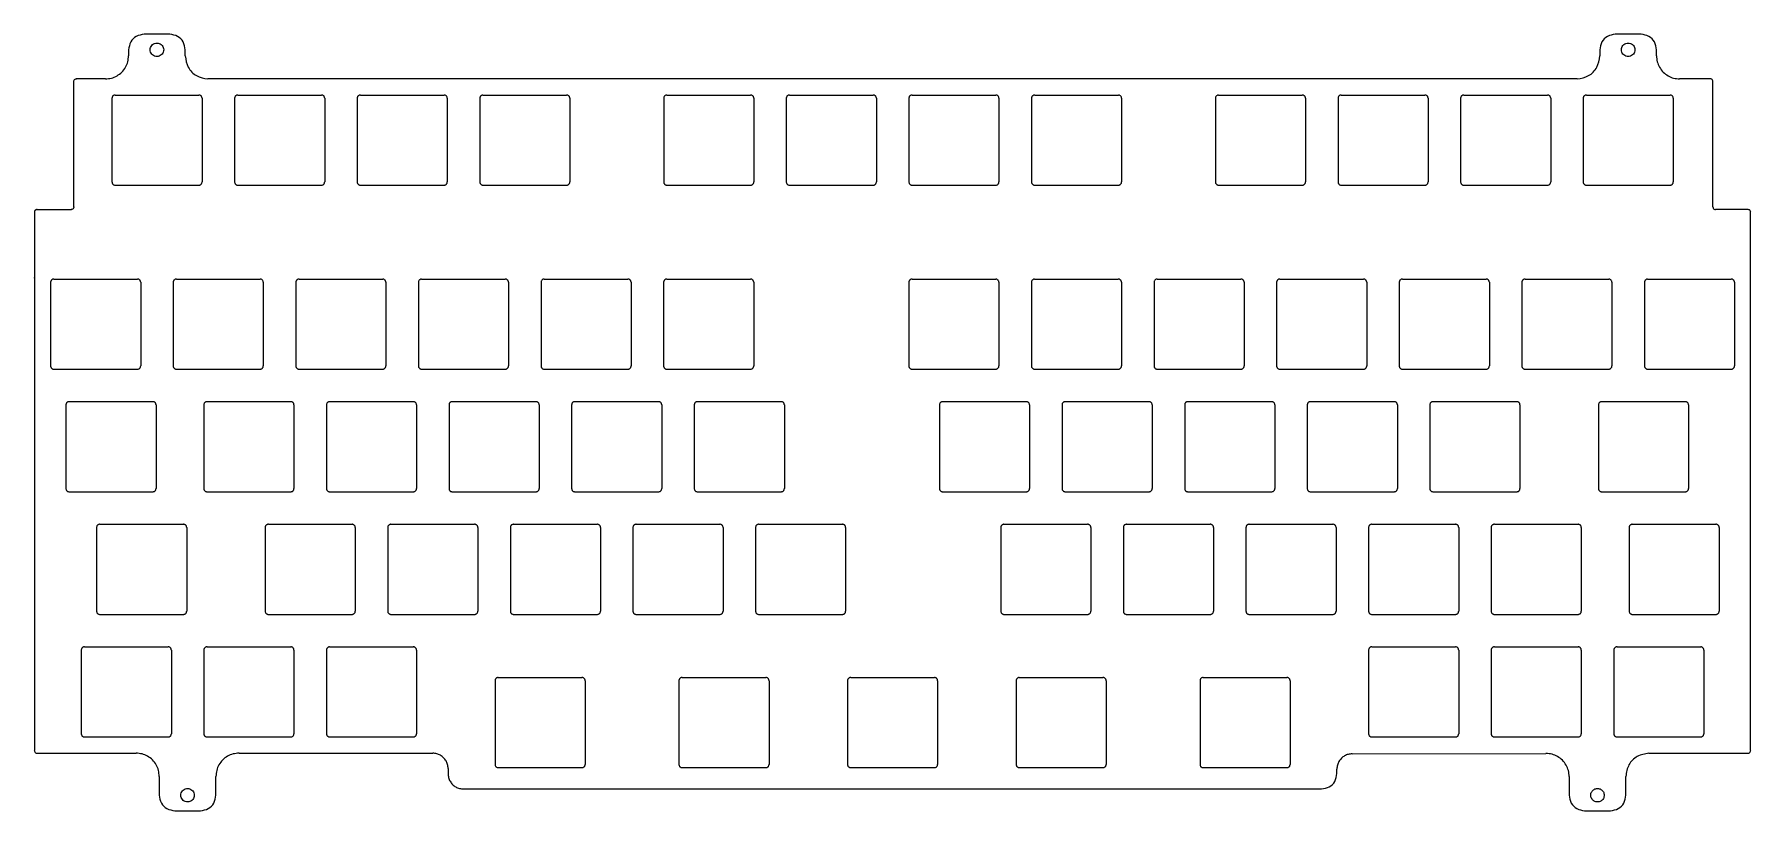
# Model space of a CAD drawing. Header units: millimetres. Extents: x 105 to 371, y 91 to 212.
import ezdxf

# ---------------------------------------------------------------- set-up
doc = ezdxf.new("R2010")
doc.units = ezdxf.units.MM
doc.layers.add('Layer_1', color=7, linetype='CONTINUOUS')

msp = doc.modelspace()

# ---------------------------------------------------------------- linework, layer by layer
at = {"layer": 'Layer_1', "color": 7}
for p, q in [((125.848741, 211.917261), (121.848776, 211.917261)), ((354.448453, 211.917261), (350.448488, 211.917261)), ((119.448743, 209.517229), (119.448743, 208.591718)), ((124.898743, 209.517285), (124.898743, 209.517285)), ((128.248774, 208.591718), (128.248774, 209.517229)), ((348.048455, 209.517229), (348.048455, 208.591718)), ((353.498455, 209.517285), (353.498455, 209.517285)), ((356.848486, 208.591718), (356.848486, 209.517229)), ((110.940855, 185.067463), (110.940855, 204.610987)), ((115.848827, 204.991801), (111.322701, 204.991801)), ((344.514156, 204.992331), (131.783074, 204.992331)), ((365.212881, 204.991801), (360.448402, 204.991801)), ((365.614687, 185.067463), (365.614687, 204.610987)), ((116.864376, 201.987991), (116.864376, 188.986382)), ((117.364385, 202.488052), (130.364353, 202.488052)), ((130.864362, 201.987991), (130.864362, 188.986382)), ((135.914273, 201.987991), (135.914273, 188.986382)), ((136.414334, 202.488052), (149.414356, 202.488052)), ((149.914417, 201.987991), (149.914417, 188.986382)), ((154.964249, 201.987991), (154.964249, 188.986382)), ((155.46431, 202.488052), (168.464332, 202.488052)), ((168.964393, 201.987991), (168.964393, 188.986382)), ((174.014225, 201.987991), (174.014225, 188.986382)), ((174.514286, 202.488052), (187.514308, 202.488052)), ((188.014369, 201.987991), (188.014369, 188.986382)), ((202.589189, 201.987991), (202.589189, 188.986382)), ((203.08925, 202.488052), (216.089272, 202.488052)), ((216.589333, 201.987991), (216.589333, 188.986382)), ((221.639165, 201.987991), (221.639165, 188.986382)), ((222.139226, 202.488052), (235.139248, 202.488052)), ((235.639309, 201.987991), (235.639309, 188.986382)), ((240.689141, 201.987991), (240.689141, 188.986382)), ((241.189202, 202.488052), (254.189224, 202.488052)), ((254.689285, 201.987991), (254.689285, 188.986382)), ((259.739117, 201.987991), (259.739117, 188.986382)), ((260.239178, 202.488052), (273.2392, 202.488052)), ((273.739261, 201.987991), (273.739261, 188.986382)), ((288.314081, 201.987991), (288.314081, 188.986382)), ((288.814142, 202.488052), (301.814164, 202.488052)), ((302.314225, 201.987991), (302.314225, 188.986382)), ((307.364057, 201.987991), (307.364057, 188.986382)), ((307.864118, 202.488052), (320.86414, 202.488052)), ((321.364201, 201.987991), (321.364201, 188.986382)), ((326.414033, 201.987991), (326.414033, 188.986382)), ((326.914094, 202.488052), (339.914116, 202.488052)), ((340.414177, 201.987991), (340.414177, 188.986382)), ((345.464009, 201.987991), (345.464009, 188.986382)), ((345.96407, 202.488052), (358.964092, 202.488052)), ((359.464153, 201.987991), (359.464153, 188.986382)), ((117.364385, 188.48632), (130.364353, 188.48632)), ((136.414334, 188.48632), (149.414356, 188.48632)), ((155.46431, 188.48632), (168.464332, 188.48632)), ((174.514286, 188.48632), (187.514308, 188.48632)), ((203.08925, 188.48632), (216.089272, 188.48632)), ((222.139226, 188.48632), (235.139248, 188.48632)), ((241.189202, 188.48632), (254.189224, 188.48632)), ((260.239178, 188.48632), (273.2392, 188.48632)), ((288.814142, 188.48632), (301.814164, 188.48632)), ((307.864118, 188.48632), (320.86414, 188.48632)), ((326.914094, 188.48632), (339.914116, 188.48632)), ((345.96407, 188.48632), (358.964092, 188.48632)), ((104.823682, 184.298866), (104.823682, 100.622089)), ((105.206746, 184.692705), (110.560411, 184.692705)), ((371.094473, 184.692705), (365.995131, 184.692705)), ((371.460318, 100.622089), (371.460318, 184.479941)), ((104.818891, 176.016788), (104.818891, 174.330865)), ((107.327484, 173.392389), (107.327484, 160.390781)), ((107.827491, 173.892451), (120.827459, 173.892451)), ((121.327468, 173.392389), (121.327468, 160.390781)), ((126.377458, 173.392389), (126.377458, 160.390781)), ((126.877467, 173.892451), (139.877461, 173.892451)), ((140.377523, 173.392389), (140.377523, 160.390781)), ((145.427354, 173.392389), (145.427354, 160.390781)), ((145.927416, 173.892451), (158.927437, 173.892451)), ((159.427499, 173.392389), (159.427499, 160.390781)), ((164.47733, 173.392389), (164.47733, 160.390781)), ((164.977392, 173.892451), (177.977413, 173.892451)), ((178.477475, 173.392389), (178.477475, 160.390781)), ((183.527306, 173.392389), (183.527306, 160.390781)), ((184.027368, 173.892451), (197.027389, 173.892451)), ((197.527451, 173.392389), (197.527451, 160.390781)), ((202.577282, 173.392389), (202.577282, 160.390781)), ((203.077344, 173.892451), (216.077365, 173.892451)), ((216.577427, 173.392389), (216.577427, 160.390781)), ((240.677234, 173.392389), (240.677234, 160.390781)), ((241.177296, 173.892451), (254.177317, 173.892451)), ((254.677379, 173.392389), (254.677379, 160.390781)), ((259.72721, 173.392389), (259.72721, 160.390781)), ((260.227272, 173.892451), (273.227293, 173.892451)), ((273.727355, 173.392389), (273.727355, 160.390781)), ((278.777186, 173.392389), (278.777186, 160.390781)), ((279.277248, 173.892451), (292.277269, 173.892451)), ((292.777331, 173.392389), (292.777331, 160.390781)), ((297.827162, 173.392389), (297.827162, 160.390781)), ((298.327224, 173.892451), (311.327245, 173.892451)), ((311.827307, 173.392389), (311.827307, 160.390781)), ((316.877138, 173.392389), (316.877138, 160.390781)), ((317.3772, 173.892451), (330.377221, 173.892451)), ((330.877283, 173.392389), (330.877283, 160.390781)), ((335.927114, 173.392389), (335.927114, 160.390781)), ((336.427176, 173.892451), (349.427197, 173.892451)), ((349.927259, 173.392389), (349.927259, 160.390781)), ((354.97709, 173.392389), (354.97709, 160.390781)), ((355.477152, 173.892451), (368.477173, 173.892451)), ((368.977235, 173.392389), (368.977235, 160.390781)), ((107.827491, 159.890719), (120.827459, 159.890719)), ((126.877467, 159.890719), (139.877461, 159.890719)), ((145.927416, 159.890719), (158.927437, 159.890719)), ((164.977392, 159.890719), (177.977413, 159.890719)), ((184.027368, 159.890719), (197.027389, 159.890719)), ((203.077344, 159.890719), (216.077365, 159.890719)), ((241.177296, 159.890719), (254.177317, 159.890719)), ((260.227272, 159.890719), (273.227293, 159.890719)), ((279.277248, 159.890719), (292.277269, 159.890719)), ((298.327224, 159.890719), (311.327245, 159.890719)), ((317.3772, 159.890719), (330.377221, 159.890719)), ((336.427176, 159.890719), (349.427197, 159.890719)), ((355.477152, 159.890719), (368.477173, 159.890719)), ((110.208738, 154.842475), (123.208706, 154.842475)), ((131.639934, 154.842475), (144.639955, 154.842475)), ((150.68991, 154.842475), (163.689931, 154.842475)), ((169.739886, 154.842475), (182.739907, 154.842475)), ((188.789862, 154.842475), (201.789883, 154.842475)), ((207.839838, 154.842475), (220.839859, 154.842475)), ((245.93979, 154.842475), (258.939811, 154.842475)), ((264.989766, 154.842475), (277.989787, 154.842475)), ((284.039742, 154.842475), (297.039763, 154.842475)), ((303.089718, 154.842475), (316.089739, 154.842475)), ((322.139694, 154.842475), (335.139715, 154.842475)), ((348.333411, 154.842475), (361.333432, 154.842475)), ((109.708729, 154.342413), (109.708729, 141.340805)), ((123.708715, 154.342413), (123.708715, 141.340805)), ((131.139952, 154.342413), (131.139952, 141.340805)), ((145.140017, 154.342413), (145.140017, 141.340805)), ((150.189848, 154.342413), (150.189848, 141.340805)), ((164.189993, 154.342413), (164.189993, 141.340805)), ((169.239824, 154.342413), (169.239824, 141.340805)), ((183.239969, 154.342413), (183.239969, 141.340805)), ((188.2898, 154.342413), (188.2898, 141.340805)), ((202.289945, 154.342413), (202.289945, 141.340805)), ((207.339776, 154.342413), (207.339776, 141.340805)), ((221.339921, 154.342413), (221.339921, 141.340805)), ((245.439728, 154.342413), (245.439728, 141.340805)), ((259.439873, 154.342413), (259.439873, 141.340805)), ((264.489704, 154.342413), (264.489704, 141.340805)), ((278.489849, 154.342413), (278.489849, 141.340805)), ((283.53968, 154.342413), (283.53968, 141.340805)), ((297.539825, 154.342413), (297.539825, 141.340805)), ((302.589656, 154.342413), (302.589656, 141.340805)), ((316.589801, 154.342413), (316.589801, 141.340805)), ((321.639632, 154.342413), (321.639632, 141.340805)), ((335.639777, 154.342413), (335.639777, 141.340805)), ((347.833349, 154.342413), (347.833349, 141.340805)), ((361.833494, 154.342413), (361.833494, 141.340805)), ((110.208738, 140.840743), (123.208706, 140.840743)), ((131.639934, 140.840743), (144.639955, 140.840743)), ((150.68991, 140.840743), (163.689931, 140.840743)), ((169.739886, 140.840743), (182.739907, 140.840743)), ((188.789862, 140.840743), (201.789883, 140.840743)), ((207.839838, 140.840743), (220.839859, 140.840743)), ((245.93979, 140.840743), (258.939811, 140.840743)), ((264.989766, 140.840743), (277.989787, 140.840743)), ((284.039742, 140.840743), (297.039763, 140.840743)), ((303.089718, 140.840743), (316.089739, 140.840743)), ((322.139694, 140.840743), (335.139715, 140.840743)), ((348.333411, 140.840743), (361.333432, 140.840743)), ((114.471223, 135.292437), (114.471223, 122.290829)), ((114.971232, 135.792499), (127.9712, 135.792499)), ((128.471209, 135.292437), (128.471209, 122.290829)), ((140.66486, 135.292437), (140.66486, 122.290829)), ((141.164922, 135.792499), (154.164943, 135.792499)), ((154.665005, 135.292437), (154.665005, 122.290829)), ((159.714836, 135.292437), (159.714836, 122.290829)), ((160.214898, 135.792499), (173.214919, 135.792499)), ((173.714981, 135.292437), (173.714981, 122.290829)), ((178.764812, 135.292437), (178.764812, 122.290829)), ((179.264874, 135.792499), (192.264895, 135.792499)), ((192.764957, 135.292437), (192.764957, 122.290829)), ((197.814788, 135.292437), (197.814788, 122.290829)), ((198.31485, 135.792499), (211.314871, 135.792499)), ((211.814933, 135.292437), (211.814933, 122.290829)), ((216.864764, 135.292437), (216.864764, 122.290829)), ((217.364826, 135.792499), (230.364847, 135.792499)), ((230.864909, 135.292437), (230.864909, 122.290829)), ((254.964716, 135.292437), (254.964716, 122.290829)), ((255.464778, 135.792499), (268.464799, 135.792499)), ((268.964861, 135.292437), (268.964861, 122.290829)), ((274.014692, 135.292437), (274.014692, 122.290829)), ((274.514754, 135.792499), (287.514775, 135.792499)), ((288.014837, 135.292437), (288.014837, 122.290829)), ((293.064668, 135.292437), (293.064668, 122.290829)), ((293.56473, 135.792499), (306.564751, 135.792499)), ((307.064813, 135.292437), (307.064813, 122.290829)), ((312.114644, 135.292437), (312.114644, 122.290829)), ((312.614706, 135.792499), (325.614727, 135.792499)), ((326.114789, 135.292437), (326.114789, 122.290829)), ((331.16462, 135.292437), (331.16462, 122.290829)), ((331.664682, 135.792499), (344.664703, 135.792499)), ((345.164765, 135.292437), (345.164765, 122.290829)), ((352.595843, 135.292437), (352.595843, 122.290829)), ((353.095905, 135.792499), (366.095926, 135.792499)), ((366.595988, 135.292437), (366.595988, 122.290829)), ((114.971232, 121.790767), (127.9712, 121.790767)), ((141.164922, 121.790767), (154.164943, 121.790767)), ((160.214898, 121.790767), (173.214919, 121.790767)), ((179.264874, 121.790767), (192.264895, 121.790767)), ((198.31485, 121.790767), (211.314871, 121.790767)), ((217.364826, 121.790767), (230.364847, 121.790767)), ((255.464778, 121.790767), (268.464799, 121.790767)), ((274.514754, 121.790767), (287.514775, 121.790767)), ((293.56473, 121.790767), (306.564751, 121.790767)), ((312.614706, 121.790767), (325.614727, 121.790767)), ((331.664682, 121.790767), (344.664703, 121.790767)), ((353.095905, 121.790767), (366.095926, 121.790767)), ((112.089976, 116.242461), (112.089976, 103.240853)), ((112.589985, 116.742523), (125.589953, 116.742523)), ((126.089962, 116.242461), (126.089962, 103.240853)), ((131.139952, 116.242461), (131.139952, 103.240853)), ((131.639934, 116.742523), (144.639955, 116.742523)), ((145.140017, 116.242461), (145.140017, 103.240853)), ((150.189848, 116.242461), (150.189848, 103.240853)), ((150.68991, 116.742523), (163.689931, 116.742523)), ((164.189993, 116.242461), (164.189993, 103.240853)), ((312.114644, 116.242461), (312.114644, 103.240853)), ((312.614706, 116.742523), (325.614727, 116.742523)), ((326.114789, 116.242461), (326.114789, 103.240853)), ((331.16462, 116.242461), (331.16462, 103.240853)), ((331.664682, 116.742523), (344.664703, 116.742523)), ((345.164765, 116.242461), (345.164765, 103.240853)), ((350.214596, 116.242461), (350.214596, 103.240853)), ((350.714658, 116.742523), (363.714679, 116.742523)), ((364.214741, 116.242461), (364.214741, 103.240853)), ((176.383565, 111.479967), (176.383565, 98.478359)), ((176.883627, 111.980029), (189.883648, 111.980029)), ((190.38371, 111.479967), (190.38371, 98.478359)), ((204.958529, 111.479967), (204.958529, 98.478359)), ((205.458591, 111.980029), (218.458612, 111.980029)), ((218.958674, 111.479967), (218.958674, 98.478359)), ((231.152246, 111.479967), (231.152246, 98.478359)), ((231.652308, 111.980029), (244.652329, 111.980029)), ((245.152391, 111.479967), (245.152391, 98.478359)), ((257.345963, 111.479967), (257.345963, 98.478359)), ((257.846025, 111.980029), (270.846046, 111.980029)), ((271.346108, 111.479967), (271.346108, 98.478359)), ((285.920927, 111.479967), (285.920927, 98.478359)), ((286.420989, 111.980029), (299.42101, 111.980029)), ((299.921072, 111.479967), (299.921072, 98.478359)), ((112.589985, 102.740791), (125.589953, 102.740791)), ((131.639934, 102.740791), (144.639955, 102.740791)), ((150.68991, 102.740791), (163.689931, 102.740791)), ((312.614706, 102.740791), (325.614727, 102.740791)), ((331.664682, 102.740791), (344.664703, 102.740791)), ((350.714658, 102.740791), (363.714679, 102.740791)), ((105.200684, 100.222754), (120.611321, 100.222754)), ((136.611184, 100.222754), (166.709088, 100.222754)), ((309.574912, 100.124859), (339.679695, 100.177775)), ((355.679558, 100.206879), (364.340154, 100.222754)), ((364.340154, 100.222754), (371.083316, 100.222754)), ((124.211237, 96.62178), (124.211237, 93.692846)), ((133.011268, 93.692846), (133.011268, 96.62178)), ((169.09007, 97.841507), (169.09007, 97.047758)), ((176.883627, 97.978297), (189.883648, 97.978297)), ((205.458591, 97.978297), (218.458612, 97.978297)), ((231.652308, 97.978297), (244.652329, 97.978297)), ((257.846025, 97.978297), (270.846046, 97.978297)), ((286.420989, 97.978297), (299.42101, 97.978297)), ((307.19393, 97.047758), (307.19393, 97.743612)), ((343.285961, 96.579446), (343.285961, 93.692846)), ((352.085992, 93.692846), (352.085992, 96.605905)), ((129.661237, 93.692422), (129.661237, 93.692422)), ((171.471317, 94.666511), (304.812683, 94.666511)), ((348.735961, 93.692422), (348.735961, 93.692422)), ((126.61127, 91.293078), (130.611235, 91.293078)), ((345.685994, 91.293078), (349.685959, 91.293078))]:
    msp.add_line(p, q, dxfattribs=at)
for points, knots in [([(121.848747, 211.91728), (121.428206, 211.851267), (120.599597, 211.7212), (119.644831, 210.766435), (119.514764, 209.937826), (119.448751, 209.517285)], [0, 0, 0, 0, 1.254859, 2.4725, 3.727359, 3.727359, 3.727359, 3.727359]), ([(128.248739, 209.517285), (128.182727, 209.937826), (128.05266, 210.766436), (127.097893, 211.721202), (126.269283, 211.851268), (125.848741, 211.91728)], [0, 0, 0, 0, 1.25486, 2.472502, 3.727362, 3.727362, 3.727362, 3.727362]), ([(350.448459, 211.91728), (350.027918, 211.851267), (349.199309, 211.7212), (348.244543, 210.766435), (348.114476, 209.937826), (348.048463, 209.517285)], [0, 0, 0, 0, 1.254859, 2.4725, 3.727359, 3.727359, 3.727359, 3.727359]), ([(356.848451, 209.517285), (356.782439, 209.937826), (356.652372, 210.766436), (355.697605, 211.721202), (354.868995, 211.851268), (354.448453, 211.91728)], [0, 0, 0, 0, 1.25486, 2.472502, 3.727362, 3.727362, 3.727362, 3.727362]), ([(115.848756, 204.991688), (116.163803, 205.015686), (116.79129, 205.063484), (117.669117, 205.441215), (118.424545, 206.015894), (118.999224, 206.771321), (119.376955, 207.649149), (119.424753, 208.276636), (119.448751, 208.591683)], [0, 0, 0, 0, 0.942388, 1.876978, 2.819367, 3.761755, 4.696345, 5.638734, 5.638734, 5.638734, 5.638734]), ([(124.898743, 209.517285), (124.886198, 209.640045), (124.861286, 209.883808), (124.668017, 210.205946), (124.385037, 210.445446), (124.03462, 210.57247), (123.662788, 210.57247), (123.312861, 210.445446), (123.027922, 210.205946), (122.841933, 209.883808), (122.776995, 209.517285), (122.841933, 209.150761), (123.027922, 208.828623), (123.312861, 208.589123), (123.662788, 208.4621), (124.03462, 208.4621), (124.385037, 208.589123), (124.668017, 208.828623), (124.861286, 209.150761), (124.886198, 209.394524), (124.898743, 209.517285)], [0, 0, 0, 0, 0.366412, 0.72758, 1.093992, 1.460404, 1.821572, 2.187984, 2.554396, 2.915564, 3.281976, 3.648388, 4.009556, 4.375968, 4.74238, 5.103548, 5.46996, 5.836372, 6.19754, 6.563952, 6.563952, 6.563952, 6.563952]), ([(128.248739, 208.591683), (128.345452, 207.96828), (128.536064, 206.739599), (129.93648, 205.313378), (131.161476, 205.100366), (131.78301, 204.992288)], [0, 0, 0, 0, 1.860527, 3.666957, 5.527484, 5.527484, 5.527484, 5.527484]), ([(344.51419, 204.992288), (345.135724, 205.100365), (346.360721, 205.313377), (347.761138, 206.739598), (347.951751, 207.968279), (348.048463, 208.591683)], [0, 0, 0, 0, 1.860528, 3.666959, 5.527487, 5.527487, 5.527487, 5.527487]), ([(353.498455, 209.517285), (353.48591, 209.640045), (353.460998, 209.883808), (353.267729, 210.205946), (352.984749, 210.445446), (352.634332, 210.57247), (352.2625, 210.57247), (351.912573, 210.445446), (351.627634, 210.205946), (351.441645, 209.883808), (351.376707, 209.517285), (351.441645, 209.150761), (351.627634, 208.828623), (351.912573, 208.589123), (352.2625, 208.4621), (352.634332, 208.4621), (352.984749, 208.589123), (353.267729, 208.828623), (353.460998, 209.150761), (353.48591, 209.394524), (353.498455, 209.517285)], [0, 0, 0, 0, 0.366412, 0.72758, 1.093992, 1.460404, 1.821572, 2.187984, 2.554396, 2.915564, 3.281976, 3.648388, 4.009556, 4.375968, 4.74238, 5.103548, 5.46996, 5.836372, 6.19754, 6.563952, 6.563952, 6.563952, 6.563952]), ([(356.848451, 208.591683), (356.87245, 208.276636), (356.920248, 207.649149), (357.297978, 206.771321), (357.872658, 206.015894), (358.628085, 205.441215), (359.505912, 205.063484), (360.1334, 205.015686), (360.448447, 204.991688)], [0, 0, 0, 0, 0.942388, 1.876978, 2.819367, 3.761755, 4.696345, 5.638734, 5.638734, 5.638734, 5.638734]), ([(110.940111, 204.604748), (110.951113, 204.674838), (110.972791, 204.81294), (111.131919, 204.972068), (111.27002, 204.993745), (111.34011, 205.004747)], [0, 0, 0, 0, 0.209143, 0.412083, 0.621227, 0.621227, 0.621227, 0.621227]), ([(365.61543, 204.604748), (365.604428, 204.674838), (365.58275, 204.81294), (365.423623, 204.972068), (365.285521, 204.993745), (365.215431, 205.004747)], [0, 0, 0, 0, 0.209143, 0.412083, 0.621227, 0.621227, 0.621227, 0.621227]), ([(117.364377, 202.487259), (117.32062, 202.483926), (117.233468, 202.477287), (117.111546, 202.424823), (117.006625, 202.345005), (116.926809, 202.240082), (116.874347, 202.118159), (116.86771, 202.031007), (116.864378, 201.98725)], [0, 0, 0, 0, 0.130889, 0.260695, 0.391583, 0.522472, 0.652278, 0.783167, 0.783167, 0.783167, 0.783167]), ([(130.86436, 201.98725), (130.861028, 202.031007), (130.854391, 202.118159), (130.801929, 202.240082), (130.722113, 202.345005), (130.617192, 202.424823), (130.49527, 202.477287), (130.408118, 202.483926), (130.364361, 202.487259)], [0, 0, 0, 0, 0.130889, 0.260695, 0.391583, 0.522472, 0.652278, 0.783167, 0.783167, 0.783167, 0.783167]), ([(136.414353, 202.487259), (136.370596, 202.483925), (136.283444, 202.477286), (136.161522, 202.424823), (136.056602, 202.345004), (135.976785, 202.240082), (135.924324, 202.118159), (135.917687, 202.031007), (135.914355, 201.98725)], [0, 0, 0, 0, 0.130889, 0.260694, 0.391583, 0.522472, 0.652277, 0.783166, 0.783166, 0.783166, 0.783166]), ([(149.914335, 201.98725), (149.911003, 202.031007), (149.904366, 202.118159), (149.851905, 202.240082), (149.772088, 202.345004), (149.667167, 202.424823), (149.545246, 202.477286), (149.458094, 202.483925), (149.414337, 202.487259)], [0, 0, 0, 0, 0.130889, 0.260694, 0.391583, 0.522472, 0.652277, 0.783166, 0.783166, 0.783166, 0.783166]), ([(155.464329, 202.487259), (155.420572, 202.483925), (155.33342, 202.477286), (155.211498, 202.424823), (155.106578, 202.345004), (155.026761, 202.240082), (154.9743, 202.118159), (154.967663, 202.031007), (154.964331, 201.98725)], [0, 0, 0, 0, 0.130889, 0.260694, 0.391583, 0.522472, 0.652277, 0.783166, 0.783166, 0.783166, 0.783166]), ([(168.964311, 201.98725), (168.960979, 202.031007), (168.954342, 202.118159), (168.901881, 202.240082), (168.822064, 202.345004), (168.717143, 202.424823), (168.595222, 202.477286), (168.50807, 202.483925), (168.464313, 202.487259)], [0, 0, 0, 0, 0.130889, 0.260694, 0.391583, 0.522472, 0.652277, 0.783166, 0.783166, 0.783166, 0.783166]), ([(174.514305, 202.487259), (174.470548, 202.483925), (174.383396, 202.477286), (174.261474, 202.424823), (174.156554, 202.345004), (174.076737, 202.240082), (174.024276, 202.118159), (174.017639, 202.031007), (174.014307, 201.98725)], [0, 0, 0, 0, 0.130889, 0.260694, 0.391583, 0.522472, 0.652277, 0.783166, 0.783166, 0.783166, 0.783166]), ([(188.014287, 201.98725), (188.010955, 202.031007), (188.004318, 202.118159), (187.951857, 202.240082), (187.87204, 202.345004), (187.767119, 202.424823), (187.645198, 202.477286), (187.558046, 202.483925), (187.514289, 202.487259)], [0, 0, 0, 0, 0.130889, 0.260694, 0.391583, 0.522472, 0.652277, 0.783166, 0.783166, 0.783166, 0.783166]), ([(203.089269, 202.487259), (203.045512, 202.483925), (202.95836, 202.477286), (202.836438, 202.424823), (202.731518, 202.345004), (202.651701, 202.240082), (202.59924, 202.118159), (202.592603, 202.031007), (202.589271, 201.98725)], [0, 0, 0, 0, 0.130889, 0.260694, 0.391583, 0.522472, 0.652277, 0.783166, 0.783166, 0.783166, 0.783166]), ([(216.589251, 201.98725), (216.585919, 202.031007), (216.579282, 202.118159), (216.526821, 202.240082), (216.447004, 202.345004), (216.342083, 202.424823), (216.220162, 202.477286), (216.13301, 202.483925), (216.089253, 202.487259)], [0, 0, 0, 0, 0.130889, 0.260694, 0.391583, 0.522472, 0.652277, 0.783166, 0.783166, 0.783166, 0.783166]), ([(222.139245, 202.487259), (222.095488, 202.483925), (222.008336, 202.477286), (221.886414, 202.424823), (221.781494, 202.345004), (221.701677, 202.240082), (221.649216, 202.118159), (221.642579, 202.031007), (221.639247, 201.98725)], [0, 0, 0, 0, 0.130889, 0.260694, 0.391583, 0.522472, 0.652277, 0.783166, 0.783166, 0.783166, 0.783166]), ([(235.639227, 201.98725), (235.635895, 202.031007), (235.629258, 202.118159), (235.576797, 202.240082), (235.49698, 202.345004), (235.392059, 202.424823), (235.270138, 202.477286), (235.182986, 202.483925), (235.139229, 202.487259)], [0, 0, 0, 0, 0.130889, 0.260694, 0.391583, 0.522472, 0.652277, 0.783166, 0.783166, 0.783166, 0.783166]), ([(241.189221, 202.487259), (241.145464, 202.483925), (241.058312, 202.477286), (240.93639, 202.424823), (240.83147, 202.345004), (240.751653, 202.240082), (240.699192, 202.118159), (240.692555, 202.031007), (240.689223, 201.98725)], [0, 0, 0, 0, 0.130889, 0.260694, 0.391583, 0.522472, 0.652277, 0.783166, 0.783166, 0.783166, 0.783166]), ([(254.689203, 201.98725), (254.685871, 202.031007), (254.679234, 202.118159), (254.626773, 202.240082), (254.546956, 202.345004), (254.442035, 202.424823), (254.320114, 202.477286), (254.232962, 202.483925), (254.189205, 202.487259)], [0, 0, 0, 0, 0.130889, 0.260694, 0.391583, 0.522472, 0.652277, 0.783166, 0.783166, 0.783166, 0.783166]), ([(260.239197, 202.487259), (260.19544, 202.483925), (260.108288, 202.477286), (259.986366, 202.424823), (259.881446, 202.345004), (259.801629, 202.240082), (259.749168, 202.118159), (259.742531, 202.031007), (259.739199, 201.98725)], [0, 0, 0, 0, 0.130889, 0.260694, 0.391583, 0.522472, 0.652277, 0.783166, 0.783166, 0.783166, 0.783166]), ([(273.739179, 201.98725), (273.735847, 202.031007), (273.72921, 202.118159), (273.676749, 202.240082), (273.596932, 202.345004), (273.492011, 202.424823), (273.37009, 202.477286), (273.282938, 202.483925), (273.239181, 202.487259)], [0, 0, 0, 0, 0.130889, 0.260694, 0.391583, 0.522472, 0.652277, 0.783166, 0.783166, 0.783166, 0.783166]), ([(288.814161, 202.487259), (288.770404, 202.483925), (288.683252, 202.477286), (288.56133, 202.424823), (288.45641, 202.345004), (288.376593, 202.240082), (288.324132, 202.118159), (288.317495, 202.031007), (288.314163, 201.98725)], [0, 0, 0, 0, 0.130889, 0.260694, 0.391583, 0.522472, 0.652277, 0.783166, 0.783166, 0.783166, 0.783166]), ([(302.314143, 201.98725), (302.310811, 202.031007), (302.304174, 202.118159), (302.251713, 202.240082), (302.171896, 202.345004), (302.066975, 202.424823), (301.945054, 202.477286), (301.857902, 202.483925), (301.814145, 202.487259)], [0, 0, 0, 0, 0.130889, 0.260694, 0.391583, 0.522472, 0.652277, 0.783166, 0.783166, 0.783166, 0.783166]), ([(307.864137, 202.487259), (307.82038, 202.483925), (307.733228, 202.477286), (307.611306, 202.424823), (307.506386, 202.345004), (307.426569, 202.240082), (307.374108, 202.118159), (307.367471, 202.031007), (307.364139, 201.98725)], [0, 0, 0, 0, 0.130889, 0.260694, 0.391583, 0.522472, 0.652277, 0.783166, 0.783166, 0.783166, 0.783166]), ([(321.364119, 201.98725), (321.360787, 202.031007), (321.35415, 202.118159), (321.301689, 202.240082), (321.221872, 202.345004), (321.116951, 202.424823), (320.99503, 202.477286), (320.907878, 202.483925), (320.864121, 202.487259)], [0, 0, 0, 0, 0.130889, 0.260694, 0.391583, 0.522472, 0.652277, 0.783166, 0.783166, 0.783166, 0.783166]), ([(326.914113, 202.487259), (326.870356, 202.483925), (326.783204, 202.477286), (326.661282, 202.424823), (326.556362, 202.345004), (326.476545, 202.240082), (326.424084, 202.118159), (326.417447, 202.031007), (326.414115, 201.98725)], [0, 0, 0, 0, 0.130889, 0.260694, 0.391583, 0.522472, 0.652277, 0.783166, 0.783166, 0.783166, 0.783166]), ([(340.414095, 201.98725), (340.410763, 202.031007), (340.404126, 202.118159), (340.351665, 202.240082), (340.271848, 202.345004), (340.166927, 202.424823), (340.045006, 202.477286), (339.957854, 202.483925), (339.914097, 202.487259)], [0, 0, 0, 0, 0.130889, 0.260694, 0.391583, 0.522472, 0.652277, 0.783166, 0.783166, 0.783166, 0.783166]), ([(345.964089, 202.487259), (345.920332, 202.483925), (345.83318, 202.477286), (345.711258, 202.424823), (345.606338, 202.345004), (345.526521, 202.240082), (345.47406, 202.118159), (345.467423, 202.031007), (345.464091, 201.98725)], [0, 0, 0, 0, 0.130889, 0.260694, 0.391583, 0.522472, 0.652277, 0.783166, 0.783166, 0.783166, 0.783166]), ([(359.464071, 201.98725), (359.460739, 202.031007), (359.454102, 202.118159), (359.401641, 202.240082), (359.321824, 202.345004), (359.216903, 202.424823), (359.094982, 202.477286), (359.00783, 202.483925), (358.964073, 202.487259)], [0, 0, 0, 0, 0.130889, 0.260694, 0.391583, 0.522472, 0.652277, 0.783166, 0.783166, 0.783166, 0.783166]), ([(116.864378, 188.987282), (116.86771, 188.943524), (116.874347, 188.856372), (116.926809, 188.734449), (117.006625, 188.629527), (117.111546, 188.549708), (117.233468, 188.497245), (117.32062, 188.490606), (117.364377, 188.487273)], [0, 0, 0, 0, 0.130889, 0.260695, 0.391583, 0.522472, 0.652278, 0.783167, 0.783167, 0.783167, 0.783167]), ([(130.364361, 188.487273), (130.408118, 188.490606), (130.49527, 188.497245), (130.617192, 188.549708), (130.722113, 188.629527), (130.801929, 188.734449), (130.854391, 188.856372), (130.861028, 188.943524), (130.86436, 188.987282)], [0, 0, 0, 0, 0.130889, 0.260695, 0.391583, 0.522472, 0.652278, 0.783167, 0.783167, 0.783167, 0.783167]), ([(135.914355, 188.987282), (135.917687, 188.943524), (135.924324, 188.856372), (135.976785, 188.73445), (136.056602, 188.629527), (136.161522, 188.549709), (136.283444, 188.497245), (136.370596, 188.490606), (136.414353, 188.487273)], [0, 0, 0, 0, 0.130889, 0.260694, 0.391583, 0.522472, 0.652277, 0.783166, 0.783166, 0.783166, 0.783166]), ([(149.414337, 188.487273), (149.458094, 188.490606), (149.545246, 188.497245), (149.667167, 188.549709), (149.772088, 188.629527), (149.851905, 188.73445), (149.904366, 188.856372), (149.911003, 188.943524), (149.914335, 188.987282)], [0, 0, 0, 0, 0.130889, 0.260694, 0.391583, 0.522472, 0.652277, 0.783166, 0.783166, 0.783166, 0.783166]), ([(154.964331, 188.987282), (154.967663, 188.943524), (154.9743, 188.856372), (155.026761, 188.73445), (155.106578, 188.629527), (155.211498, 188.549709), (155.33342, 188.497245), (155.420572, 188.490606), (155.464329, 188.487273)], [0, 0, 0, 0, 0.130889, 0.260694, 0.391583, 0.522472, 0.652277, 0.783166, 0.783166, 0.783166, 0.783166]), ([(168.464313, 188.487273), (168.50807, 188.490606), (168.595222, 188.497245), (168.717143, 188.549709), (168.822064, 188.629527), (168.901881, 188.73445), (168.954342, 188.856372), (168.960979, 188.943524), (168.964311, 188.987282)], [0, 0, 0, 0, 0.130889, 0.260694, 0.391583, 0.522472, 0.652277, 0.783166, 0.783166, 0.783166, 0.783166]), ([(174.014307, 188.987282), (174.017639, 188.943524), (174.024276, 188.856372), (174.076737, 188.73445), (174.156554, 188.629527), (174.261474, 188.549709), (174.383396, 188.497245), (174.470548, 188.490606), (174.514305, 188.487273)], [0, 0, 0, 0, 0.130889, 0.260694, 0.391583, 0.522472, 0.652277, 0.783166, 0.783166, 0.783166, 0.783166]), ([(187.514289, 188.487273), (187.558046, 188.490606), (187.645198, 188.497245), (187.767119, 188.549709), (187.87204, 188.629527), (187.951857, 188.73445), (188.004318, 188.856372), (188.010955, 188.943524), (188.014287, 188.987282)], [0, 0, 0, 0, 0.130889, 0.260694, 0.391583, 0.522472, 0.652277, 0.783166, 0.783166, 0.783166, 0.783166]), ([(202.589271, 188.987282), (202.592603, 188.943524), (202.59924, 188.856372), (202.651701, 188.73445), (202.731518, 188.629527), (202.836438, 188.549709), (202.95836, 188.497245), (203.045512, 188.490606), (203.089269, 188.487273)], [0, 0, 0, 0, 0.130889, 0.260694, 0.391583, 0.522472, 0.652277, 0.783166, 0.783166, 0.783166, 0.783166]), ([(216.089253, 188.487273), (216.13301, 188.490606), (216.220162, 188.497245), (216.342083, 188.549709), (216.447004, 188.629527), (216.526821, 188.73445), (216.579282, 188.856372), (216.585919, 188.943524), (216.589251, 188.987282)], [0, 0, 0, 0, 0.130889, 0.260694, 0.391583, 0.522472, 0.652277, 0.783166, 0.783166, 0.783166, 0.783166]), ([(221.639247, 188.987282), (221.642579, 188.943524), (221.649216, 188.856372), (221.701677, 188.73445), (221.781494, 188.629527), (221.886414, 188.549709), (222.008336, 188.497245), (222.095488, 188.490606), (222.139245, 188.487273)], [0, 0, 0, 0, 0.130889, 0.260694, 0.391583, 0.522472, 0.652277, 0.783166, 0.783166, 0.783166, 0.783166]), ([(235.139229, 188.487273), (235.182986, 188.490606), (235.270138, 188.497245), (235.392059, 188.549709), (235.49698, 188.629527), (235.576797, 188.73445), (235.629258, 188.856372), (235.635895, 188.943524), (235.639227, 188.987282)], [0, 0, 0, 0, 0.130889, 0.260694, 0.391583, 0.522472, 0.652277, 0.783166, 0.783166, 0.783166, 0.783166]), ([(240.689223, 188.987282), (240.692555, 188.943524), (240.699192, 188.856372), (240.751653, 188.73445), (240.83147, 188.629527), (240.93639, 188.549709), (241.058312, 188.497245), (241.145464, 188.490606), (241.189221, 188.487273)], [0, 0, 0, 0, 0.130889, 0.260694, 0.391583, 0.522472, 0.652277, 0.783166, 0.783166, 0.783166, 0.783166]), ([(254.189205, 188.487273), (254.232962, 188.490606), (254.320114, 188.497245), (254.442035, 188.549709), (254.546956, 188.629527), (254.626773, 188.73445), (254.679234, 188.856372), (254.685871, 188.943524), (254.689203, 188.987282)], [0, 0, 0, 0, 0.130889, 0.260694, 0.391583, 0.522472, 0.652277, 0.783166, 0.783166, 0.783166, 0.783166]), ([(259.739199, 188.987282), (259.742531, 188.943524), (259.749168, 188.856372), (259.801629, 188.73445), (259.881446, 188.629527), (259.986366, 188.549709), (260.108288, 188.497245), (260.19544, 188.490606), (260.239197, 188.487273)], [0, 0, 0, 0, 0.130889, 0.260694, 0.391583, 0.522472, 0.652277, 0.783166, 0.783166, 0.783166, 0.783166]), ([(273.239181, 188.487273), (273.282938, 188.490606), (273.37009, 188.497245), (273.492011, 188.549709), (273.596932, 188.629527), (273.676749, 188.73445), (273.72921, 188.856372), (273.735847, 188.943524), (273.739179, 188.987282)], [0, 0, 0, 0, 0.130889, 0.260694, 0.391583, 0.522472, 0.652277, 0.783166, 0.783166, 0.783166, 0.783166]), ([(288.314163, 188.987282), (288.317495, 188.943524), (288.324132, 188.856372), (288.376593, 188.73445), (288.45641, 188.629527), (288.56133, 188.549709), (288.683252, 188.497245), (288.770404, 188.490606), (288.814161, 188.487273)], [0, 0, 0, 0, 0.130889, 0.260694, 0.391583, 0.522472, 0.652277, 0.783166, 0.783166, 0.783166, 0.783166]), ([(301.814145, 188.487273), (301.857902, 188.490606), (301.945054, 188.497245), (302.066975, 188.549709), (302.171896, 188.629527), (302.251713, 188.73445), (302.304174, 188.856372), (302.310811, 188.943524), (302.314143, 188.987282)], [0, 0, 0, 0, 0.130889, 0.260694, 0.391583, 0.522472, 0.652277, 0.783166, 0.783166, 0.783166, 0.783166]), ([(307.364139, 188.987282), (307.367471, 188.943524), (307.374108, 188.856372), (307.426569, 188.73445), (307.506386, 188.629527), (307.611306, 188.549709), (307.733228, 188.497245), (307.82038, 188.490606), (307.864137, 188.487273)], [0, 0, 0, 0, 0.130889, 0.260694, 0.391583, 0.522472, 0.652277, 0.783166, 0.783166, 0.783166, 0.783166]), ([(320.864121, 188.487273), (320.907878, 188.490606), (320.99503, 188.497245), (321.116951, 188.549709), (321.221872, 188.629527), (321.301689, 188.73445), (321.35415, 188.856372), (321.360787, 188.943524), (321.364119, 188.987282)], [0, 0, 0, 0, 0.130889, 0.260694, 0.391583, 0.522472, 0.652277, 0.783166, 0.783166, 0.783166, 0.783166]), ([(326.414115, 188.987282), (326.417447, 188.943524), (326.424084, 188.856372), (326.476545, 188.73445), (326.556362, 188.629527), (326.661282, 188.549709), (326.783204, 188.497245), (326.870356, 188.490606), (326.914113, 188.487273)], [0, 0, 0, 0, 0.130889, 0.260694, 0.391583, 0.522472, 0.652277, 0.783166, 0.783166, 0.783166, 0.783166]), ([(339.914097, 188.487273), (339.957854, 188.490606), (340.045006, 188.497245), (340.166927, 188.549709), (340.271848, 188.629527), (340.351665, 188.73445), (340.404126, 188.856372), (340.410763, 188.943524), (340.414095, 188.987282)], [0, 0, 0, 0, 0.130889, 0.260694, 0.391583, 0.522472, 0.652277, 0.783166, 0.783166, 0.783166, 0.783166]), ([(345.464091, 188.987282), (345.467423, 188.943524), (345.47406, 188.856372), (345.526521, 188.73445), (345.606338, 188.629527), (345.711258, 188.549709), (345.83318, 188.497245), (345.920332, 188.490606), (345.964089, 188.487273)], [0, 0, 0, 0, 0.130889, 0.260694, 0.391583, 0.522472, 0.652277, 0.783166, 0.783166, 0.783166, 0.783166]), ([(358.964073, 188.487273), (359.00783, 188.490606), (359.094982, 188.497245), (359.216903, 188.549709), (359.321824, 188.629527), (359.401641, 188.73445), (359.454102, 188.856372), (359.460739, 188.943524), (359.464071, 188.987282)], [0, 0, 0, 0, 0.130889, 0.260694, 0.391583, 0.522472, 0.652277, 0.783166, 0.783166, 0.783166, 0.783166]), ([(105.218925, 184.694245), (105.183919, 184.691579), (105.114198, 184.686268), (105.016661, 184.644299), (104.932724, 184.580445), (104.868871, 184.496509), (104.8269, 184.398972), (104.821589, 184.329251), (104.818923, 184.294246)], [0, 0, 0, 0, 0.10471, 0.208554, 0.313264, 0.417974, 0.521818, 0.626528, 0.626528, 0.626528, 0.626528]), ([(110.939905, 185.093977), (110.928903, 185.023887), (110.907225, 184.885785), (110.748097, 184.726658), (110.609996, 184.70498), (110.539906, 184.693978)], [0, 0, 0, 0, 0.209143, 0.412083, 0.621227, 0.621227, 0.621227, 0.621227]), ([(365.615637, 185.093977), (365.626639, 185.023887), (365.648317, 184.885785), (365.807444, 184.726658), (365.945546, 184.70498), (366.015636, 184.693978)], [0, 0, 0, 0, 0.209143, 0.412083, 0.621227, 0.621227, 0.621227, 0.621227]), ([(371.483431, 184.292592), (371.472429, 184.362682), (371.450752, 184.500784), (371.291624, 184.659912), (371.153522, 184.681589), (371.083432, 184.692591)], [0, 0, 0, 0, 0.209143, 0.412083, 0.621227, 0.621227, 0.621227, 0.621227]), ([(104.818923, 174.330735), (104.815253, 174.298063), (104.807915, 174.232727), (104.801787, 174.134245), (104.800969, 174.068502), (104.800561, 174.035627)], [0, 0, 0, 0, 0.098623, 0.197225, 0.295848, 0.295848, 0.295848, 0.295848]), ([(107.827483, 173.891657), (107.783726, 173.888324), (107.696574, 173.881685), (107.574652, 173.829221), (107.469731, 173.749403), (107.389915, 173.64448), (107.337454, 173.522558), (107.330817, 173.435405), (107.327484, 173.391648)], [0, 0, 0, 0, 0.130889, 0.260694, 0.391583, 0.522472, 0.652277, 0.783166, 0.783166, 0.783166, 0.783166]), ([(121.327465, 173.391648), (121.324133, 173.435405), (121.317496, 173.522558), (121.265034, 173.64448), (121.185218, 173.749403), (121.080297, 173.829221), (120.958376, 173.881685), (120.871224, 173.888324), (120.827467, 173.891657)], [0, 0, 0, 0, 0.130889, 0.260694, 0.391583, 0.522472, 0.652277, 0.783166, 0.783166, 0.783166, 0.783166]), ([(126.877459, 173.891657), (126.833702, 173.888324), (126.74655, 173.881685), (126.624628, 173.829221), (126.519707, 173.749403), (126.439891, 173.64448), (126.38743, 173.522558), (126.380793, 173.435405), (126.37746, 173.391648)], [0, 0, 0, 0, 0.130889, 0.260694, 0.391583, 0.522472, 0.652277, 0.783166, 0.783166, 0.783166, 0.783166]), ([(140.377441, 173.391648), (140.374109, 173.435405), (140.367472, 173.522558), (140.31501, 173.64448), (140.235194, 173.749403), (140.130273, 173.829221), (140.008352, 173.881685), (139.9212, 173.888324), (139.877443, 173.891657)], [0, 0, 0, 0, 0.130889, 0.260694, 0.391583, 0.522472, 0.652277, 0.783166, 0.783166, 0.783166, 0.783166]), ([(145.927435, 173.891657), (145.883678, 173.888324), (145.796526, 173.881685), (145.674604, 173.829221), (145.569683, 173.749403), (145.489867, 173.64448), (145.437406, 173.522558), (145.430769, 173.435405), (145.427436, 173.391648)], [0, 0, 0, 0, 0.130889, 0.260694, 0.391583, 0.522472, 0.652277, 0.783166, 0.783166, 0.783166, 0.783166]), ([(159.427417, 173.391648), (159.424085, 173.435405), (159.417448, 173.522558), (159.364986, 173.64448), (159.28517, 173.749403), (159.180249, 173.829221), (159.058328, 173.881685), (158.971176, 173.888324), (158.927419, 173.891657)], [0, 0, 0, 0, 0.130889, 0.260694, 0.391583, 0.522472, 0.652277, 0.783166, 0.783166, 0.783166, 0.783166]), ([(164.977411, 173.891657), (164.933654, 173.888324), (164.846502, 173.881685), (164.72458, 173.829221), (164.619659, 173.749403), (164.539843, 173.64448), (164.487382, 173.522558), (164.480745, 173.435405), (164.477412, 173.391648)], [0, 0, 0, 0, 0.130889, 0.260694, 0.391583, 0.522472, 0.652277, 0.783166, 0.783166, 0.783166, 0.783166]), ([(178.477393, 173.391648), (178.474061, 173.435405), (178.467424, 173.522558), (178.414962, 173.64448), (178.335146, 173.749403), (178.230225, 173.829221), (178.108304, 173.881685), (178.021152, 173.888324), (177.977395, 173.891657)], [0, 0, 0, 0, 0.130889, 0.260694, 0.391583, 0.522472, 0.652277, 0.783166, 0.783166, 0.783166, 0.783166]), ([(184.027387, 173.891657), (183.98363, 173.888324), (183.896478, 173.881685), (183.774556, 173.829221), (183.669635, 173.749403), (183.589819, 173.64448), (183.537358, 173.522558), (183.530721, 173.435405), (183.527388, 173.391648)], [0, 0, 0, 0, 0.130889, 0.260694, 0.391583, 0.522472, 0.652277, 0.783166, 0.783166, 0.783166, 0.783166]), ([(197.527369, 173.391648), (197.524037, 173.435405), (197.5174, 173.522558), (197.464938, 173.64448), (197.385122, 173.749403), (197.280201, 173.829221), (197.15828, 173.881685), (197.071128, 173.888324), (197.027371, 173.891657)], [0, 0, 0, 0, 0.130889, 0.260694, 0.391583, 0.522472, 0.652277, 0.783166, 0.783166, 0.783166, 0.783166]), ([(203.077363, 173.891657), (203.033606, 173.888324), (202.946454, 173.881685), (202.824532, 173.829221), (202.719611, 173.749403), (202.639795, 173.64448), (202.587334, 173.522558), (202.580697, 173.435405), (202.577364, 173.391648)], [0, 0, 0, 0, 0.130889, 0.260694, 0.391583, 0.522472, 0.652277, 0.783166, 0.783166, 0.783166, 0.783166]), ([(216.577345, 173.391648), (216.574013, 173.435405), (216.567376, 173.522558), (216.514914, 173.64448), (216.435098, 173.749403), (216.330177, 173.829221), (216.208256, 173.881685), (216.121104, 173.888324), (216.077347, 173.891657)], [0, 0, 0, 0, 0.130889, 0.260694, 0.391583, 0.522472, 0.652277, 0.783166, 0.783166, 0.783166, 0.783166]), ([(241.177315, 173.891657), (241.133558, 173.888324), (241.046406, 173.881685), (240.924484, 173.829221), (240.819563, 173.749403), (240.739747, 173.64448), (240.687286, 173.522558), (240.680649, 173.435405), (240.677316, 173.391648)], [0, 0, 0, 0, 0.130889, 0.260694, 0.391583, 0.522472, 0.652277, 0.783166, 0.783166, 0.783166, 0.783166]), ([(254.677297, 173.391648), (254.673965, 173.435405), (254.667328, 173.522558), (254.614866, 173.64448), (254.53505, 173.749403), (254.430129, 173.829221), (254.308208, 173.881685), (254.221056, 173.888324), (254.177299, 173.891657)], [0, 0, 0, 0, 0.130889, 0.260694, 0.391583, 0.522472, 0.652277, 0.783166, 0.783166, 0.783166, 0.783166]), ([(260.227291, 173.891657), (260.183534, 173.888324), (260.096382, 173.881685), (259.97446, 173.829221), (259.869539, 173.749403), (259.789723, 173.64448), (259.737262, 173.522558), (259.730625, 173.435405), (259.727292, 173.391648)], [0, 0, 0, 0, 0.130889, 0.260694, 0.391583, 0.522472, 0.652277, 0.783166, 0.783166, 0.783166, 0.783166]), ([(273.727273, 173.391648), (273.723941, 173.435405), (273.717304, 173.522558), (273.664842, 173.64448), (273.585026, 173.749403), (273.480105, 173.829221), (273.358184, 173.881685), (273.271032, 173.888324), (273.227275, 173.891657)], [0, 0, 0, 0, 0.130889, 0.260694, 0.391583, 0.522472, 0.652277, 0.783166, 0.783166, 0.783166, 0.783166]), ([(279.277267, 173.891657), (279.23351, 173.888324), (279.146358, 173.881685), (279.024436, 173.829221), (278.919515, 173.749403), (278.839699, 173.64448), (278.787238, 173.522558), (278.780601, 173.435405), (278.777268, 173.391648)], [0, 0, 0, 0, 0.130889, 0.260694, 0.391583, 0.522472, 0.652277, 0.783166, 0.783166, 0.783166, 0.783166]), ([(292.777249, 173.391648), (292.773917, 173.435405), (292.76728, 173.522558), (292.714818, 173.64448), (292.635002, 173.749403), (292.530081, 173.829221), (292.40816, 173.881685), (292.321008, 173.888324), (292.277251, 173.891657)], [0, 0, 0, 0, 0.130889, 0.260694, 0.391583, 0.522472, 0.652277, 0.783166, 0.783166, 0.783166, 0.783166]), ([(298.327243, 173.891657), (298.283486, 173.888324), (298.196334, 173.881685), (298.074412, 173.829221), (297.969491, 173.749403), (297.889675, 173.64448), (297.837214, 173.522558), (297.830577, 173.435405), (297.827244, 173.391648)], [0, 0, 0, 0, 0.130889, 0.260694, 0.391583, 0.522472, 0.652277, 0.783166, 0.783166, 0.783166, 0.783166]), ([(311.827225, 173.391648), (311.823893, 173.435405), (311.817256, 173.522558), (311.764794, 173.64448), (311.684978, 173.749403), (311.580057, 173.829221), (311.458136, 173.881685), (311.370984, 173.888324), (311.327227, 173.891657)], [0, 0, 0, 0, 0.130889, 0.260694, 0.391583, 0.522472, 0.652277, 0.783166, 0.783166, 0.783166, 0.783166]), ([(317.377219, 173.891657), (317.333462, 173.888324), (317.24631, 173.881685), (317.124388, 173.829221), (317.019467, 173.749403), (316.939651, 173.64448), (316.88719, 173.522558), (316.880553, 173.435405), (316.87722, 173.391648)], [0, 0, 0, 0, 0.130889, 0.260694, 0.391583, 0.522472, 0.652277, 0.783166, 0.783166, 0.783166, 0.783166]), ([(330.877201, 173.391648), (330.873869, 173.435405), (330.867232, 173.522558), (330.81477, 173.64448), (330.734954, 173.749403), (330.630033, 173.829221), (330.508112, 173.881685), (330.42096, 173.888324), (330.377203, 173.891657)], [0, 0, 0, 0, 0.130889, 0.260694, 0.391583, 0.522472, 0.652277, 0.783166, 0.783166, 0.783166, 0.783166]), ([(336.427195, 173.891657), (336.383438, 173.888324), (336.296286, 173.881685), (336.174364, 173.829221), (336.069443, 173.749403), (335.989627, 173.64448), (335.937166, 173.522558), (335.930529, 173.435405), (335.927196, 173.391648)], [0, 0, 0, 0, 0.130889, 0.260694, 0.391583, 0.522472, 0.652277, 0.783166, 0.783166, 0.783166, 0.783166]), ([(349.927177, 173.391648), (349.923845, 173.435405), (349.917208, 173.522558), (349.864746, 173.64448), (349.78493, 173.749403), (349.680009, 173.829221), (349.558088, 173.881685), (349.470936, 173.888324), (349.427179, 173.891657)], [0, 0, 0, 0, 0.130889, 0.260694, 0.391583, 0.522472, 0.652277, 0.783166, 0.783166, 0.783166, 0.783166]), ([(355.477171, 173.891657), (355.433414, 173.888324), (355.346262, 173.881685), (355.22434, 173.829221), (355.119419, 173.749403), (355.039603, 173.64448), (354.987142, 173.522558), (354.980505, 173.435405), (354.977172, 173.391648)], [0, 0, 0, 0, 0.130889, 0.260694, 0.391583, 0.522472, 0.652277, 0.783166, 0.783166, 0.783166, 0.783166]), ([(368.977153, 173.391648), (368.973821, 173.435405), (368.967184, 173.522558), (368.914722, 173.64448), (368.834906, 173.749403), (368.729985, 173.829221), (368.608064, 173.881685), (368.520912, 173.888324), (368.477155, 173.891657)], [0, 0, 0, 0, 0.130889, 0.260694, 0.391583, 0.522472, 0.652277, 0.783166, 0.783166, 0.783166, 0.783166]), ([(107.327484, 160.39168), (107.330817, 160.347923), (107.337454, 160.260771), (107.389915, 160.138848), (107.469731, 160.033926), (107.574652, 159.954107), (107.696574, 159.901643), (107.783726, 159.895004), (107.827483, 159.891671)], [0, 0, 0, 0, 0.130889, 0.260694, 0.391583, 0.522472, 0.652277, 0.783166, 0.783166, 0.783166, 0.783166]), ([(120.827467, 159.891671), (120.871224, 159.895004), (120.958376, 159.901643), (121.080297, 159.954107), (121.185218, 160.033926), (121.265034, 160.138848), (121.317496, 160.260771), (121.324133, 160.347923), (121.327465, 160.39168)], [0, 0, 0, 0, 0.130889, 0.260694, 0.391583, 0.522472, 0.652277, 0.783166, 0.783166, 0.783166, 0.783166]), ([(126.37746, 160.39168), (126.380793, 160.347923), (126.38743, 160.260771), (126.439891, 160.138848), (126.519707, 160.033926), (126.624628, 159.954107), (126.74655, 159.901643), (126.833702, 159.895004), (126.877459, 159.891671)], [0, 0, 0, 0, 0.130889, 0.260694, 0.391583, 0.522472, 0.652277, 0.783166, 0.783166, 0.783166, 0.783166]), ([(139.877443, 159.891671), (139.9212, 159.895004), (140.008352, 159.901643), (140.130273, 159.954107), (140.235194, 160.033926), (140.31501, 160.138848), (140.367472, 160.260771), (140.374109, 160.347923), (140.377441, 160.39168)], [0, 0, 0, 0, 0.130889, 0.260694, 0.391583, 0.522472, 0.652277, 0.783166, 0.783166, 0.783166, 0.783166]), ([(145.427436, 160.39168), (145.430769, 160.347923), (145.437406, 160.260771), (145.489867, 160.138848), (145.569683, 160.033926), (145.674604, 159.954107), (145.796526, 159.901643), (145.883678, 159.895004), (145.927435, 159.891671)], [0, 0, 0, 0, 0.130889, 0.260694, 0.391583, 0.522472, 0.652277, 0.783166, 0.783166, 0.783166, 0.783166]), ([(158.927419, 159.891671), (158.971176, 159.895004), (159.058328, 159.901643), (159.180249, 159.954107), (159.28517, 160.033926), (159.364986, 160.138848), (159.417448, 160.260771), (159.424085, 160.347923), (159.427417, 160.39168)], [0, 0, 0, 0, 0.130889, 0.260694, 0.391583, 0.522472, 0.652277, 0.783166, 0.783166, 0.783166, 0.783166]), ([(164.477412, 160.39168), (164.480745, 160.347923), (164.487382, 160.260771), (164.539843, 160.138848), (164.619659, 160.033926), (164.72458, 159.954107), (164.846502, 159.901643), (164.933654, 159.895004), (164.977411, 159.891671)], [0, 0, 0, 0, 0.130889, 0.260694, 0.391583, 0.522472, 0.652277, 0.783166, 0.783166, 0.783166, 0.783166]), ([(177.977395, 159.891671), (178.021152, 159.895004), (178.108304, 159.901643), (178.230225, 159.954107), (178.335146, 160.033926), (178.414962, 160.138848), (178.467424, 160.260771), (178.474061, 160.347923), (178.477393, 160.39168)], [0, 0, 0, 0, 0.130889, 0.260694, 0.391583, 0.522472, 0.652277, 0.783166, 0.783166, 0.783166, 0.783166]), ([(183.527388, 160.39168), (183.530721, 160.347923), (183.537358, 160.260771), (183.589819, 160.138848), (183.669635, 160.033926), (183.774556, 159.954107), (183.896478, 159.901643), (183.98363, 159.895004), (184.027387, 159.891671)], [0, 0, 0, 0, 0.130889, 0.260694, 0.391583, 0.522472, 0.652277, 0.783166, 0.783166, 0.783166, 0.783166]), ([(197.027371, 159.891671), (197.071128, 159.895004), (197.15828, 159.901643), (197.280201, 159.954107), (197.385122, 160.033926), (197.464938, 160.138848), (197.5174, 160.260771), (197.524037, 160.347923), (197.527369, 160.39168)], [0, 0, 0, 0, 0.130889, 0.260694, 0.391583, 0.522472, 0.652277, 0.783166, 0.783166, 0.783166, 0.783166]), ([(202.577364, 160.39168), (202.580697, 160.347923), (202.587334, 160.260771), (202.639795, 160.138848), (202.719611, 160.033926), (202.824532, 159.954107), (202.946454, 159.901643), (203.033606, 159.895004), (203.077363, 159.891671)], [0, 0, 0, 0, 0.130889, 0.260694, 0.391583, 0.522472, 0.652277, 0.783166, 0.783166, 0.783166, 0.783166]), ([(216.077347, 159.891671), (216.121104, 159.895004), (216.208256, 159.901643), (216.330177, 159.954107), (216.435098, 160.033926), (216.514914, 160.138848), (216.567376, 160.260771), (216.574013, 160.347923), (216.577345, 160.39168)], [0, 0, 0, 0, 0.130889, 0.260694, 0.391583, 0.522472, 0.652277, 0.783166, 0.783166, 0.783166, 0.783166]), ([(240.677316, 160.39168), (240.680649, 160.347923), (240.687286, 160.260771), (240.739747, 160.138848), (240.819563, 160.033926), (240.924484, 159.954107), (241.046406, 159.901643), (241.133558, 159.895004), (241.177315, 159.891671)], [0, 0, 0, 0, 0.130889, 0.260694, 0.391583, 0.522472, 0.652277, 0.783166, 0.783166, 0.783166, 0.783166]), ([(254.177299, 159.891671), (254.221056, 159.895004), (254.308208, 159.901643), (254.430129, 159.954107), (254.53505, 160.033926), (254.614866, 160.138848), (254.667328, 160.260771), (254.673965, 160.347923), (254.677297, 160.39168)], [0, 0, 0, 0, 0.130889, 0.260694, 0.391583, 0.522472, 0.652277, 0.783166, 0.783166, 0.783166, 0.783166]), ([(259.727292, 160.39168), (259.730625, 160.347923), (259.737262, 160.260771), (259.789723, 160.138848), (259.869539, 160.033926), (259.97446, 159.954107), (260.096382, 159.901643), (260.183534, 159.895004), (260.227291, 159.891671)], [0, 0, 0, 0, 0.130889, 0.260694, 0.391583, 0.522472, 0.652277, 0.783166, 0.783166, 0.783166, 0.783166]), ([(273.227275, 159.891671), (273.271032, 159.895004), (273.358184, 159.901643), (273.480105, 159.954107), (273.585026, 160.033926), (273.664842, 160.138848), (273.717304, 160.260771), (273.723941, 160.347923), (273.727273, 160.39168)], [0, 0, 0, 0, 0.130889, 0.260694, 0.391583, 0.522472, 0.652277, 0.783166, 0.783166, 0.783166, 0.783166]), ([(278.777268, 160.39168), (278.780601, 160.347923), (278.787238, 160.260771), (278.839699, 160.138848), (278.919515, 160.033926), (279.024436, 159.954107), (279.146358, 159.901643), (279.23351, 159.895004), (279.277267, 159.891671)], [0, 0, 0, 0, 0.130889, 0.260694, 0.391583, 0.522472, 0.652277, 0.783166, 0.783166, 0.783166, 0.783166]), ([(292.277251, 159.891671), (292.321008, 159.895004), (292.40816, 159.901643), (292.530081, 159.954107), (292.635002, 160.033926), (292.714818, 160.138848), (292.76728, 160.260771), (292.773917, 160.347923), (292.777249, 160.39168)], [0, 0, 0, 0, 0.130889, 0.260694, 0.391583, 0.522472, 0.652277, 0.783166, 0.783166, 0.783166, 0.783166]), ([(297.827244, 160.39168), (297.830577, 160.347923), (297.837214, 160.260771), (297.889675, 160.138848), (297.969491, 160.033926), (298.074412, 159.954107), (298.196334, 159.901643), (298.283486, 159.895004), (298.327243, 159.891671)], [0, 0, 0, 0, 0.130889, 0.260694, 0.391583, 0.522472, 0.652277, 0.783166, 0.783166, 0.783166, 0.783166]), ([(311.327227, 159.891671), (311.370984, 159.895004), (311.458136, 159.901643), (311.580057, 159.954107), (311.684978, 160.033926), (311.764794, 160.138848), (311.817256, 160.260771), (311.823893, 160.347923), (311.827225, 160.39168)], [0, 0, 0, 0, 0.130889, 0.260694, 0.391583, 0.522472, 0.652277, 0.783166, 0.783166, 0.783166, 0.783166]), ([(316.87722, 160.39168), (316.880553, 160.347923), (316.88719, 160.260771), (316.939651, 160.138848), (317.019467, 160.033926), (317.124388, 159.954107), (317.24631, 159.901643), (317.333462, 159.895004), (317.377219, 159.891671)], [0, 0, 0, 0, 0.130889, 0.260694, 0.391583, 0.522472, 0.652277, 0.783166, 0.783166, 0.783166, 0.783166]), ([(330.377203, 159.891671), (330.42096, 159.895004), (330.508112, 159.901643), (330.630033, 159.954107), (330.734954, 160.033926), (330.81477, 160.138848), (330.867232, 160.260771), (330.873869, 160.347923), (330.877201, 160.39168)], [0, 0, 0, 0, 0.130889, 0.260694, 0.391583, 0.522472, 0.652277, 0.783166, 0.783166, 0.783166, 0.783166]), ([(335.927196, 160.39168), (335.930529, 160.347923), (335.937166, 160.260771), (335.989627, 160.138848), (336.069443, 160.033926), (336.174364, 159.954107), (336.296286, 159.901643), (336.383438, 159.895004), (336.427195, 159.891671)], [0, 0, 0, 0, 0.130889, 0.260694, 0.391583, 0.522472, 0.652277, 0.783166, 0.783166, 0.783166, 0.783166]), ([(349.427179, 159.891671), (349.470936, 159.895004), (349.558088, 159.901643), (349.680009, 159.954107), (349.78493, 160.033926), (349.864746, 160.138848), (349.917208, 160.260771), (349.923845, 160.347923), (349.927177, 160.39168)], [0, 0, 0, 0, 0.130889, 0.260694, 0.391583, 0.522472, 0.652277, 0.783166, 0.783166, 0.783166, 0.783166]), ([(354.977172, 160.39168), (354.980505, 160.347923), (354.987142, 160.260771), (355.039603, 160.138848), (355.119419, 160.033926), (355.22434, 159.954107), (355.346262, 159.901643), (355.433414, 159.895004), (355.477171, 159.891671)], [0, 0, 0, 0, 0.130889, 0.260694, 0.391583, 0.522472, 0.652277, 0.783166, 0.783166, 0.783166, 0.783166]), ([(368.477155, 159.891671), (368.520912, 159.895004), (368.608064, 159.901643), (368.729985, 159.954107), (368.834906, 160.033926), (368.914722, 160.138848), (368.967184, 160.260771), (368.973821, 160.347923), (368.977153, 160.39168)], [0, 0, 0, 0, 0.130889, 0.260694, 0.391583, 0.522472, 0.652277, 0.783166, 0.783166, 0.783166, 0.783166]), ([(110.20873, 154.841681), (110.164973, 154.838348), (110.077821, 154.831709), (109.955899, 154.779245), (109.850978, 154.699427), (109.771162, 154.594504), (109.718701, 154.472582), (109.712064, 154.385429), (109.708731, 154.341672)], [0, 0, 0, 0, 0.130889, 0.260694, 0.391583, 0.522472, 0.652277, 0.783166, 0.783166, 0.783166, 0.783166]), ([(123.708712, 154.341672), (123.70538, 154.385429), (123.698743, 154.472582), (123.646281, 154.594504), (123.566465, 154.699427), (123.461544, 154.779245), (123.339623, 154.831709), (123.252471, 154.838348), (123.208714, 154.841681)], [0, 0, 0, 0, 0.130889, 0.260694, 0.391583, 0.522472, 0.652277, 0.783166, 0.783166, 0.783166, 0.783166]), ([(131.639953, 154.841681), (131.596196, 154.838348), (131.509044, 154.831709), (131.387122, 154.779245), (131.282201, 154.699427), (131.202385, 154.594504), (131.149924, 154.472582), (131.143287, 154.385429), (131.139954, 154.341672)], [0, 0, 0, 0, 0.130889, 0.260694, 0.391583, 0.522472, 0.652277, 0.783166, 0.783166, 0.783166, 0.783166]), ([(145.139935, 154.341672), (145.136603, 154.385429), (145.129966, 154.472582), (145.077504, 154.594504), (144.997688, 154.699427), (144.892767, 154.779245), (144.770846, 154.831709), (144.683694, 154.838348), (144.639937, 154.841681)], [0, 0, 0, 0, 0.130889, 0.260694, 0.391583, 0.522472, 0.652277, 0.783166, 0.783166, 0.783166, 0.783166]), ([(150.689929, 154.841681), (150.646172, 154.838348), (150.55902, 154.831709), (150.437098, 154.779245), (150.332177, 154.699427), (150.252361, 154.594504), (150.1999, 154.472582), (150.193263, 154.385429), (150.18993, 154.341672)], [0, 0, 0, 0, 0.130889, 0.260694, 0.391583, 0.522472, 0.652277, 0.783166, 0.783166, 0.783166, 0.783166]), ([(164.189911, 154.341672), (164.186579, 154.385429), (164.179942, 154.472582), (164.12748, 154.594504), (164.047664, 154.699427), (163.942743, 154.779245), (163.820822, 154.831709), (163.73367, 154.838348), (163.689913, 154.841681)], [0, 0, 0, 0, 0.130889, 0.260694, 0.391583, 0.522472, 0.652277, 0.783166, 0.783166, 0.783166, 0.783166]), ([(169.739905, 154.841681), (169.696148, 154.838348), (169.608996, 154.831709), (169.487074, 154.779245), (169.382153, 154.699427), (169.302337, 154.594504), (169.249876, 154.472582), (169.243239, 154.385429), (169.239906, 154.341672)], [0, 0, 0, 0, 0.130889, 0.260694, 0.391583, 0.522472, 0.652277, 0.783166, 0.783166, 0.783166, 0.783166]), ([(183.239887, 154.341672), (183.236555, 154.385429), (183.229918, 154.472582), (183.177456, 154.594504), (183.09764, 154.699427), (182.992719, 154.779245), (182.870798, 154.831709), (182.783646, 154.838348), (182.739889, 154.841681)], [0, 0, 0, 0, 0.130889, 0.260694, 0.391583, 0.522472, 0.652277, 0.783166, 0.783166, 0.783166, 0.783166]), ([(188.789881, 154.841681), (188.746124, 154.838348), (188.658972, 154.831709), (188.53705, 154.779245), (188.432129, 154.699427), (188.352313, 154.594504), (188.299852, 154.472582), (188.293215, 154.385429), (188.289882, 154.341672)], [0, 0, 0, 0, 0.130889, 0.260694, 0.391583, 0.522472, 0.652277, 0.783166, 0.783166, 0.783166, 0.783166]), ([(202.289863, 154.341672), (202.286531, 154.385429), (202.279894, 154.472582), (202.227432, 154.594504), (202.147616, 154.699427), (202.042695, 154.779245), (201.920774, 154.831709), (201.833622, 154.838348), (201.789865, 154.841681)], [0, 0, 0, 0, 0.130889, 0.260694, 0.391583, 0.522472, 0.652277, 0.783166, 0.783166, 0.783166, 0.783166]), ([(207.839857, 154.841681), (207.7961, 154.838348), (207.708948, 154.831709), (207.587026, 154.779245), (207.482105, 154.699427), (207.402289, 154.594504), (207.349828, 154.472582), (207.343191, 154.385429), (207.339858, 154.341672)], [0, 0, 0, 0, 0.130889, 0.260694, 0.391583, 0.522472, 0.652277, 0.783166, 0.783166, 0.783166, 0.783166]), ([(221.339839, 154.341672), (221.336507, 154.385429), (221.32987, 154.472582), (221.277408, 154.594504), (221.197592, 154.699427), (221.092671, 154.779245), (220.97075, 154.831709), (220.883598, 154.838348), (220.839841, 154.841681)], [0, 0, 0, 0, 0.130889, 0.260694, 0.391583, 0.522472, 0.652277, 0.783166, 0.783166, 0.783166, 0.783166]), ([(245.939809, 154.841681), (245.896052, 154.838348), (245.8089, 154.831709), (245.686978, 154.779245), (245.582057, 154.699427), (245.502241, 154.594504), (245.44978, 154.472582), (245.443143, 154.385429), (245.43981, 154.341672)], [0, 0, 0, 0, 0.130889, 0.260694, 0.391583, 0.522472, 0.652277, 0.783166, 0.783166, 0.783166, 0.783166]), ([(259.439791, 154.341672), (259.436459, 154.385429), (259.429822, 154.472582), (259.37736, 154.594504), (259.297544, 154.699427), (259.192623, 154.779245), (259.070702, 154.831709), (258.98355, 154.838348), (258.939793, 154.841681)], [0, 0, 0, 0, 0.130889, 0.260694, 0.391583, 0.522472, 0.652277, 0.783166, 0.783166, 0.783166, 0.783166]), ([(264.989785, 154.841681), (264.946028, 154.838348), (264.858876, 154.831709), (264.736954, 154.779245), (264.632033, 154.699427), (264.552217, 154.594504), (264.499756, 154.472582), (264.493119, 154.385429), (264.489786, 154.341672)], [0, 0, 0, 0, 0.130889, 0.260694, 0.391583, 0.522472, 0.652277, 0.783166, 0.783166, 0.783166, 0.783166]), ([(278.489767, 154.341672), (278.486435, 154.385429), (278.479798, 154.472582), (278.427336, 154.594504), (278.34752, 154.699427), (278.242599, 154.779245), (278.120678, 154.831709), (278.033526, 154.838348), (277.989769, 154.841681)], [0, 0, 0, 0, 0.130889, 0.260694, 0.391583, 0.522472, 0.652277, 0.783166, 0.783166, 0.783166, 0.783166]), ([(284.039761, 154.841681), (283.996004, 154.838348), (283.908852, 154.831709), (283.78693, 154.779245), (283.682009, 154.699427), (283.602193, 154.594504), (283.549732, 154.472582), (283.543095, 154.385429), (283.539762, 154.341672)], [0, 0, 0, 0, 0.130889, 0.260694, 0.391583, 0.522472, 0.652277, 0.783166, 0.783166, 0.783166, 0.783166]), ([(297.539743, 154.341672), (297.536411, 154.385429), (297.529774, 154.472582), (297.477312, 154.594504), (297.397496, 154.699427), (297.292575, 154.779245), (297.170654, 154.831709), (297.083502, 154.838348), (297.039745, 154.841681)], [0, 0, 0, 0, 0.130889, 0.260694, 0.391583, 0.522472, 0.652277, 0.783166, 0.783166, 0.783166, 0.783166]), ([(303.089737, 154.841681), (303.04598, 154.838348), (302.958828, 154.831709), (302.836906, 154.779245), (302.731985, 154.699427), (302.652169, 154.594504), (302.599708, 154.472582), (302.593071, 154.385429), (302.589738, 154.341672)], [0, 0, 0, 0, 0.130889, 0.260694, 0.391583, 0.522472, 0.652277, 0.783166, 0.783166, 0.783166, 0.783166]), ([(316.589719, 154.341672), (316.586387, 154.385429), (316.57975, 154.472582), (316.527288, 154.594504), (316.447472, 154.699427), (316.342551, 154.779245), (316.22063, 154.831709), (316.133478, 154.838348), (316.089721, 154.841681)], [0, 0, 0, 0, 0.130889, 0.260694, 0.391583, 0.522472, 0.652277, 0.783166, 0.783166, 0.783166, 0.783166]), ([(322.139713, 154.841681), (322.095956, 154.838348), (322.008804, 154.831709), (321.886882, 154.779245), (321.781961, 154.699427), (321.702145, 154.594504), (321.649684, 154.472582), (321.643047, 154.385429), (321.639714, 154.341672)], [0, 0, 0, 0, 0.130889, 0.260694, 0.391583, 0.522472, 0.652277, 0.783166, 0.783166, 0.783166, 0.783166]), ([(335.639695, 154.341672), (335.636363, 154.385429), (335.629726, 154.472582), (335.577264, 154.594504), (335.497448, 154.699427), (335.392527, 154.779245), (335.270606, 154.831709), (335.183454, 154.838348), (335.139697, 154.841681)], [0, 0, 0, 0, 0.130889, 0.260694, 0.391583, 0.522472, 0.652277, 0.783166, 0.783166, 0.783166, 0.783166]), ([(348.33343, 154.841681), (348.289673, 154.838348), (348.202521, 154.831709), (348.080599, 154.779245), (347.975678, 154.699427), (347.895862, 154.594504), (347.843401, 154.472582), (347.836764, 154.385429), (347.833431, 154.341672)], [0, 0, 0, 0, 0.130889, 0.260694, 0.391583, 0.522472, 0.652277, 0.783166, 0.783166, 0.783166, 0.783166]), ([(361.833412, 154.341672), (361.83008, 154.385429), (361.823443, 154.472582), (361.770981, 154.594504), (361.691165, 154.699427), (361.586244, 154.779245), (361.464323, 154.831709), (361.377171, 154.838348), (361.333414, 154.841681)], [0, 0, 0, 0, 0.130889, 0.260694, 0.391583, 0.522472, 0.652277, 0.783166, 0.783166, 0.783166, 0.783166]), ([(109.708731, 141.341704), (109.712064, 141.297947), (109.718701, 141.210795), (109.771162, 141.088872), (109.850978, 140.98395), (109.955899, 140.904131), (110.077821, 140.851667), (110.164973, 140.845028), (110.20873, 140.841695)], [0, 0, 0, 0, 0.130889, 0.260694, 0.391583, 0.522472, 0.652277, 0.783166, 0.783166, 0.783166, 0.783166]), ([(123.208714, 140.841695), (123.252471, 140.845028), (123.339623, 140.851667), (123.461544, 140.904131), (123.566465, 140.98395), (123.646281, 141.088872), (123.698743, 141.210795), (123.70538, 141.297947), (123.708712, 141.341704)], [0, 0, 0, 0, 0.130889, 0.260694, 0.391583, 0.522472, 0.652277, 0.783166, 0.783166, 0.783166, 0.783166]), ([(131.139954, 141.341704), (131.143287, 141.297947), (131.149924, 141.210795), (131.202385, 141.088872), (131.282201, 140.98395), (131.387122, 140.904131), (131.509044, 140.851667), (131.596196, 140.845028), (131.639953, 140.841695)], [0, 0, 0, 0, 0.130889, 0.260694, 0.391583, 0.522472, 0.652277, 0.783166, 0.783166, 0.783166, 0.783166]), ([(144.639937, 140.841695), (144.683694, 140.845028), (144.770846, 140.851667), (144.892767, 140.904131), (144.997688, 140.98395), (145.077504, 141.088872), (145.129966, 141.210795), (145.136603, 141.297947), (145.139935, 141.341704)], [0, 0, 0, 0, 0.130889, 0.260694, 0.391583, 0.522472, 0.652277, 0.783166, 0.783166, 0.783166, 0.783166]), ([(150.18993, 141.341704), (150.193263, 141.297947), (150.1999, 141.210795), (150.252361, 141.088872), (150.332177, 140.98395), (150.437098, 140.904131), (150.55902, 140.851667), (150.646172, 140.845028), (150.689929, 140.841695)], [0, 0, 0, 0, 0.130889, 0.260694, 0.391583, 0.522472, 0.652277, 0.783166, 0.783166, 0.783166, 0.783166]), ([(163.689913, 140.841695), (163.73367, 140.845028), (163.820822, 140.851667), (163.942743, 140.904131), (164.047664, 140.98395), (164.12748, 141.088872), (164.179942, 141.210795), (164.186579, 141.297947), (164.189911, 141.341704)], [0, 0, 0, 0, 0.130889, 0.260694, 0.391583, 0.522472, 0.652277, 0.783166, 0.783166, 0.783166, 0.783166]), ([(169.239906, 141.341704), (169.243239, 141.297947), (169.249876, 141.210795), (169.302337, 141.088872), (169.382153, 140.98395), (169.487074, 140.904131), (169.608996, 140.851667), (169.696148, 140.845028), (169.739905, 140.841695)], [0, 0, 0, 0, 0.130889, 0.260694, 0.391583, 0.522472, 0.652277, 0.783166, 0.783166, 0.783166, 0.783166]), ([(182.739889, 140.841695), (182.783646, 140.845028), (182.870798, 140.851667), (182.992719, 140.904131), (183.09764, 140.98395), (183.177456, 141.088872), (183.229918, 141.210795), (183.236555, 141.297947), (183.239887, 141.341704)], [0, 0, 0, 0, 0.130889, 0.260694, 0.391583, 0.522472, 0.652277, 0.783166, 0.783166, 0.783166, 0.783166]), ([(188.289882, 141.341704), (188.293215, 141.297947), (188.299852, 141.210795), (188.352313, 141.088872), (188.432129, 140.98395), (188.53705, 140.904131), (188.658972, 140.851667), (188.746124, 140.845028), (188.789881, 140.841695)], [0, 0, 0, 0, 0.130889, 0.260694, 0.391583, 0.522472, 0.652277, 0.783166, 0.783166, 0.783166, 0.783166]), ([(201.789865, 140.841695), (201.833622, 140.845028), (201.920774, 140.851667), (202.042695, 140.904131), (202.147616, 140.98395), (202.227432, 141.088872), (202.279894, 141.210795), (202.286531, 141.297947), (202.289863, 141.341704)], [0, 0, 0, 0, 0.130889, 0.260694, 0.391583, 0.522472, 0.652277, 0.783166, 0.783166, 0.783166, 0.783166]), ([(207.339858, 141.341704), (207.343191, 141.297947), (207.349828, 141.210795), (207.402289, 141.088872), (207.482105, 140.98395), (207.587026, 140.904131), (207.708948, 140.851667), (207.7961, 140.845028), (207.839857, 140.841695)], [0, 0, 0, 0, 0.130889, 0.260694, 0.391583, 0.522472, 0.652277, 0.783166, 0.783166, 0.783166, 0.783166]), ([(220.839841, 140.841695), (220.883598, 140.845028), (220.97075, 140.851667), (221.092671, 140.904131), (221.197592, 140.98395), (221.277408, 141.088872), (221.32987, 141.210795), (221.336507, 141.297947), (221.339839, 141.341704)], [0, 0, 0, 0, 0.130889, 0.260694, 0.391583, 0.522472, 0.652277, 0.783166, 0.783166, 0.783166, 0.783166]), ([(245.43981, 141.341704), (245.443143, 141.297947), (245.44978, 141.210795), (245.502241, 141.088872), (245.582057, 140.98395), (245.686978, 140.904131), (245.8089, 140.851667), (245.896052, 140.845028), (245.939809, 140.841695)], [0, 0, 0, 0, 0.130889, 0.260694, 0.391583, 0.522472, 0.652277, 0.783166, 0.783166, 0.783166, 0.783166]), ([(258.939793, 140.841695), (258.98355, 140.845028), (259.070702, 140.851667), (259.192623, 140.904131), (259.297544, 140.98395), (259.37736, 141.088872), (259.429822, 141.210795), (259.436459, 141.297947), (259.439791, 141.341704)], [0, 0, 0, 0, 0.130889, 0.260694, 0.391583, 0.522472, 0.652277, 0.783166, 0.783166, 0.783166, 0.783166]), ([(264.489786, 141.341704), (264.493119, 141.297947), (264.499756, 141.210795), (264.552217, 141.088872), (264.632033, 140.98395), (264.736954, 140.904131), (264.858876, 140.851667), (264.946028, 140.845028), (264.989785, 140.841695)], [0, 0, 0, 0, 0.130889, 0.260694, 0.391583, 0.522472, 0.652277, 0.783166, 0.783166, 0.783166, 0.783166]), ([(277.989769, 140.841695), (278.033526, 140.845028), (278.120678, 140.851667), (278.242599, 140.904131), (278.34752, 140.98395), (278.427336, 141.088872), (278.479798, 141.210795), (278.486435, 141.297947), (278.489767, 141.341704)], [0, 0, 0, 0, 0.130889, 0.260694, 0.391583, 0.522472, 0.652277, 0.783166, 0.783166, 0.783166, 0.783166]), ([(283.539762, 141.341704), (283.543095, 141.297947), (283.549732, 141.210795), (283.602193, 141.088872), (283.682009, 140.98395), (283.78693, 140.904131), (283.908852, 140.851667), (283.996004, 140.845028), (284.039761, 140.841695)], [0, 0, 0, 0, 0.130889, 0.260694, 0.391583, 0.522472, 0.652277, 0.783166, 0.783166, 0.783166, 0.783166]), ([(297.039745, 140.841695), (297.083502, 140.845028), (297.170654, 140.851667), (297.292575, 140.904131), (297.397496, 140.98395), (297.477312, 141.088872), (297.529774, 141.210795), (297.536411, 141.297947), (297.539743, 141.341704)], [0, 0, 0, 0, 0.130889, 0.260694, 0.391583, 0.522472, 0.652277, 0.783166, 0.783166, 0.783166, 0.783166]), ([(302.589738, 141.341704), (302.593071, 141.297947), (302.599708, 141.210795), (302.652169, 141.088872), (302.731985, 140.98395), (302.836906, 140.904131), (302.958828, 140.851667), (303.04598, 140.845028), (303.089737, 140.841695)], [0, 0, 0, 0, 0.130889, 0.260694, 0.391583, 0.522472, 0.652277, 0.783166, 0.783166, 0.783166, 0.783166]), ([(316.089721, 140.841695), (316.133478, 140.845028), (316.22063, 140.851667), (316.342551, 140.904131), (316.447472, 140.98395), (316.527288, 141.088872), (316.57975, 141.210795), (316.586387, 141.297947), (316.589719, 141.341704)], [0, 0, 0, 0, 0.130889, 0.260694, 0.391583, 0.522472, 0.652277, 0.783166, 0.783166, 0.783166, 0.783166]), ([(321.639714, 141.341704), (321.643047, 141.297947), (321.649684, 141.210795), (321.702145, 141.088872), (321.781961, 140.98395), (321.886882, 140.904131), (322.008804, 140.851667), (322.095956, 140.845028), (322.139713, 140.841695)], [0, 0, 0, 0, 0.130889, 0.260694, 0.391583, 0.522472, 0.652277, 0.783166, 0.783166, 0.783166, 0.783166]), ([(335.139697, 140.841695), (335.183454, 140.845028), (335.270606, 140.851667), (335.392527, 140.904131), (335.497448, 140.98395), (335.577264, 141.088872), (335.629726, 141.210795), (335.636363, 141.297947), (335.639695, 141.341704)], [0, 0, 0, 0, 0.130889, 0.260694, 0.391583, 0.522472, 0.652277, 0.783166, 0.783166, 0.783166, 0.783166]), ([(347.833431, 141.341704), (347.836764, 141.297947), (347.843401, 141.210795), (347.895862, 141.088872), (347.975678, 140.98395), (348.080599, 140.904131), (348.202521, 140.851667), (348.289673, 140.845028), (348.33343, 140.841695)], [0, 0, 0, 0, 0.130889, 0.260694, 0.391583, 0.522472, 0.652277, 0.783166, 0.783166, 0.783166, 0.783166]), ([(361.333414, 140.841695), (361.377171, 140.845028), (361.464323, 140.851667), (361.586244, 140.904131), (361.691165, 140.98395), (361.770981, 141.088872), (361.823443, 141.210795), (361.83008, 141.297947), (361.833412, 141.341704)], [0, 0, 0, 0, 0.130889, 0.260694, 0.391583, 0.522472, 0.652277, 0.783166, 0.783166, 0.783166, 0.783166]), ([(114.971224, 135.791705), (114.927467, 135.788372), (114.840315, 135.781733), (114.718393, 135.729269), (114.613472, 135.649451), (114.533656, 135.544528), (114.481195, 135.422606), (114.474558, 135.335453), (114.471225, 135.291696)], [0, 0, 0, 0, 0.130889, 0.260694, 0.391583, 0.522472, 0.652277, 0.783166, 0.783166, 0.783166, 0.783166]), ([(128.471206, 135.291696), (128.467874, 135.335453), (128.461237, 135.422606), (128.408775, 135.544528), (128.328959, 135.649451), (128.224038, 135.729269), (128.102117, 135.781733), (128.014965, 135.788372), (127.971208, 135.791705)], [0, 0, 0, 0, 0.130889, 0.260694, 0.391583, 0.522472, 0.652277, 0.783166, 0.783166, 0.783166, 0.783166]), ([(141.164941, 135.791705), (141.121184, 135.788372), (141.034032, 135.781733), (140.91211, 135.729269), (140.807189, 135.649451), (140.727373, 135.544528), (140.674912, 135.422606), (140.668275, 135.335453), (140.664942, 135.291696)], [0, 0, 0, 0, 0.130889, 0.260694, 0.391583, 0.522472, 0.652277, 0.783166, 0.783166, 0.783166, 0.783166]), ([(154.664923, 135.291696), (154.661591, 135.335453), (154.654954, 135.422606), (154.602492, 135.544528), (154.522676, 135.649451), (154.417755, 135.729269), (154.295834, 135.781733), (154.208682, 135.788372), (154.164925, 135.791705)], [0, 0, 0, 0, 0.130889, 0.260694, 0.391583, 0.522472, 0.652277, 0.783166, 0.783166, 0.783166, 0.783166]), ([(160.214917, 135.791705), (160.17116, 135.788372), (160.084008, 135.781733), (159.962086, 135.729269), (159.857165, 135.649451), (159.777349, 135.544528), (159.724888, 135.422606), (159.718251, 135.335453), (159.714918, 135.291696)], [0, 0, 0, 0, 0.130889, 0.260694, 0.391583, 0.522472, 0.652277, 0.783166, 0.783166, 0.783166, 0.783166]), ([(173.714899, 135.291696), (173.711567, 135.335453), (173.70493, 135.422606), (173.652468, 135.544528), (173.572652, 135.649451), (173.467731, 135.729269), (173.34581, 135.781733), (173.258658, 135.788372), (173.214901, 135.791705)], [0, 0, 0, 0, 0.130889, 0.260694, 0.391583, 0.522472, 0.652277, 0.783166, 0.783166, 0.783166, 0.783166]), ([(179.264893, 135.791705), (179.221136, 135.788372), (179.133984, 135.781733), (179.012062, 135.729269), (178.907141, 135.649451), (178.827325, 135.544528), (178.774864, 135.422606), (178.768227, 135.335453), (178.764894, 135.291696)], [0, 0, 0, 0, 0.130889, 0.260694, 0.391583, 0.522472, 0.652277, 0.783166, 0.783166, 0.783166, 0.783166]), ([(192.764875, 135.291696), (192.761543, 135.335453), (192.754906, 135.422606), (192.702444, 135.544528), (192.622628, 135.649451), (192.517707, 135.729269), (192.395786, 135.781733), (192.308634, 135.788372), (192.264877, 135.791705)], [0, 0, 0, 0, 0.130889, 0.260694, 0.391583, 0.522472, 0.652277, 0.783166, 0.783166, 0.783166, 0.783166]), ([(198.314869, 135.791705), (198.271112, 135.788372), (198.18396, 135.781733), (198.062038, 135.729269), (197.957117, 135.649451), (197.877301, 135.544528), (197.82484, 135.422606), (197.818203, 135.335453), (197.81487, 135.291696)], [0, 0, 0, 0, 0.130889, 0.260694, 0.391583, 0.522472, 0.652277, 0.783166, 0.783166, 0.783166, 0.783166]), ([(211.814851, 135.291696), (211.811519, 135.335453), (211.804882, 135.422606), (211.75242, 135.544528), (211.672604, 135.649451), (211.567683, 135.729269), (211.445762, 135.781733), (211.35861, 135.788372), (211.314853, 135.791705)], [0, 0, 0, 0, 0.130889, 0.260694, 0.391583, 0.522472, 0.652277, 0.783166, 0.783166, 0.783166, 0.783166]), ([(217.364845, 135.791705), (217.321088, 135.788372), (217.233936, 135.781733), (217.112014, 135.729269), (217.007093, 135.649451), (216.927277, 135.544528), (216.874816, 135.422606), (216.868179, 135.335453), (216.864846, 135.291696)], [0, 0, 0, 0, 0.130889, 0.260694, 0.391583, 0.522472, 0.652277, 0.783166, 0.783166, 0.783166, 0.783166]), ([(230.864827, 135.291696), (230.861495, 135.335453), (230.854858, 135.422606), (230.802396, 135.544528), (230.72258, 135.649451), (230.617659, 135.729269), (230.495738, 135.781733), (230.408586, 135.788372), (230.364829, 135.791705)], [0, 0, 0, 0, 0.130889, 0.260694, 0.391583, 0.522472, 0.652277, 0.783166, 0.783166, 0.783166, 0.783166]), ([(255.464797, 135.791705), (255.42104, 135.788372), (255.333888, 135.781733), (255.211966, 135.729269), (255.107045, 135.649451), (255.027229, 135.544528), (254.974768, 135.422606), (254.968131, 135.335453), (254.964798, 135.291696)], [0, 0, 0, 0, 0.130889, 0.260694, 0.391583, 0.522472, 0.652277, 0.783166, 0.783166, 0.783166, 0.783166]), ([(268.964779, 135.291696), (268.961447, 135.335453), (268.95481, 135.422606), (268.902348, 135.544528), (268.822532, 135.649451), (268.717611, 135.729269), (268.59569, 135.781733), (268.508538, 135.788372), (268.464781, 135.791705)], [0, 0, 0, 0, 0.130889, 0.260694, 0.391583, 0.522472, 0.652277, 0.783166, 0.783166, 0.783166, 0.783166]), ([(274.514773, 135.791705), (274.471016, 135.788372), (274.383864, 135.781733), (274.261942, 135.729269), (274.157021, 135.649451), (274.077205, 135.544528), (274.024744, 135.422606), (274.018107, 135.335453), (274.014774, 135.291696)], [0, 0, 0, 0, 0.130889, 0.260694, 0.391583, 0.522472, 0.652277, 0.783166, 0.783166, 0.783166, 0.783166]), ([(288.014755, 135.291696), (288.011423, 135.335453), (288.004786, 135.422606), (287.952324, 135.544528), (287.872508, 135.649451), (287.767587, 135.729269), (287.645666, 135.781733), (287.558514, 135.788372), (287.514757, 135.791705)], [0, 0, 0, 0, 0.130889, 0.260694, 0.391583, 0.522472, 0.652277, 0.783166, 0.783166, 0.783166, 0.783166]), ([(293.564749, 135.791705), (293.520992, 135.788372), (293.43384, 135.781733), (293.311918, 135.729269), (293.206997, 135.649451), (293.127181, 135.544528), (293.07472, 135.422606), (293.068083, 135.335453), (293.06475, 135.291696)], [0, 0, 0, 0, 0.130889, 0.260694, 0.391583, 0.522472, 0.652277, 0.783166, 0.783166, 0.783166, 0.783166]), ([(307.064731, 135.291696), (307.061399, 135.335453), (307.054762, 135.422606), (307.0023, 135.544528), (306.922484, 135.649451), (306.817563, 135.729269), (306.695642, 135.781733), (306.60849, 135.788372), (306.564733, 135.791705)], [0, 0, 0, 0, 0.130889, 0.260694, 0.391583, 0.522472, 0.652277, 0.783166, 0.783166, 0.783166, 0.783166]), ([(312.614725, 135.791705), (312.570968, 135.788372), (312.483816, 135.781733), (312.361894, 135.729269), (312.256973, 135.649451), (312.177157, 135.544528), (312.124696, 135.422606), (312.118059, 135.335453), (312.114726, 135.291696)], [0, 0, 0, 0, 0.130889, 0.260694, 0.391583, 0.522472, 0.652277, 0.783166, 0.783166, 0.783166, 0.783166]), ([(326.114707, 135.291696), (326.111375, 135.335453), (326.104738, 135.422606), (326.052276, 135.544528), (325.97246, 135.649451), (325.867539, 135.729269), (325.745618, 135.781733), (325.658466, 135.788372), (325.614709, 135.791705)], [0, 0, 0, 0, 0.130889, 0.260694, 0.391583, 0.522472, 0.652277, 0.783166, 0.783166, 0.783166, 0.783166]), ([(331.664701, 135.791705), (331.620944, 135.788372), (331.533792, 135.781733), (331.41187, 135.729269), (331.306949, 135.649451), (331.227133, 135.544528), (331.174672, 135.422606), (331.168035, 135.335453), (331.164702, 135.291696)], [0, 0, 0, 0, 0.130889, 0.260694, 0.391583, 0.522472, 0.652277, 0.783166, 0.783166, 0.783166, 0.783166]), ([(345.164683, 135.291696), (345.161351, 135.335453), (345.154714, 135.422606), (345.102252, 135.544528), (345.022436, 135.649451), (344.917515, 135.729269), (344.795594, 135.781733), (344.708442, 135.788372), (344.664685, 135.791705)], [0, 0, 0, 0, 0.130889, 0.260694, 0.391583, 0.522472, 0.652277, 0.783166, 0.783166, 0.783166, 0.783166]), ([(353.095924, 135.791705), (353.052167, 135.788372), (352.965015, 135.781733), (352.843093, 135.729269), (352.738172, 135.649451), (352.658356, 135.544528), (352.605895, 135.422606), (352.599258, 135.335453), (352.595925, 135.291696)], [0, 0, 0, 0, 0.130889, 0.260694, 0.391583, 0.522472, 0.652277, 0.783166, 0.783166, 0.783166, 0.783166]), ([(366.595906, 135.291696), (366.592574, 135.335453), (366.585937, 135.422606), (366.533475, 135.544528), (366.453659, 135.649451), (366.348738, 135.729269), (366.226817, 135.781733), (366.139665, 135.788372), (366.095908, 135.791705)], [0, 0, 0, 0, 0.130889, 0.260694, 0.391583, 0.522472, 0.652277, 0.783166, 0.783166, 0.783166, 0.783166]), ([(114.471225, 122.291728), (114.474558, 122.247971), (114.481195, 122.160819), (114.533656, 122.038896), (114.613472, 121.933974), (114.718393, 121.854155), (114.840315, 121.801691), (114.927467, 121.795052), (114.971224, 121.791719)], [0, 0, 0, 0, 0.130889, 0.260694, 0.391583, 0.522472, 0.652277, 0.783166, 0.783166, 0.783166, 0.783166]), ([(127.971208, 121.791719), (128.014965, 121.795052), (128.102117, 121.801691), (128.224038, 121.854155), (128.328959, 121.933974), (128.408775, 122.038896), (128.461237, 122.160819), (128.467874, 122.247971), (128.471206, 122.291728)], [0, 0, 0, 0, 0.130889, 0.260694, 0.391583, 0.522472, 0.652277, 0.783166, 0.783166, 0.783166, 0.783166]), ([(140.664942, 122.291728), (140.668275, 122.247971), (140.674912, 122.160819), (140.727373, 122.038896), (140.807189, 121.933974), (140.91211, 121.854155), (141.034032, 121.801691), (141.121184, 121.795052), (141.164941, 121.791719)], [0, 0, 0, 0, 0.130889, 0.260694, 0.391583, 0.522472, 0.652277, 0.783166, 0.783166, 0.783166, 0.783166]), ([(154.164925, 121.791719), (154.208682, 121.795052), (154.295834, 121.801691), (154.417755, 121.854155), (154.522676, 121.933974), (154.602492, 122.038896), (154.654954, 122.160819), (154.661591, 122.247971), (154.664923, 122.291728)], [0, 0, 0, 0, 0.130889, 0.260694, 0.391583, 0.522472, 0.652277, 0.783166, 0.783166, 0.783166, 0.783166]), ([(159.714918, 122.291728), (159.718251, 122.247971), (159.724888, 122.160819), (159.777349, 122.038896), (159.857165, 121.933974), (159.962086, 121.854155), (160.084008, 121.801691), (160.17116, 121.795052), (160.214917, 121.791719)], [0, 0, 0, 0, 0.130889, 0.260694, 0.391583, 0.522472, 0.652277, 0.783166, 0.783166, 0.783166, 0.783166]), ([(173.214901, 121.791719), (173.258658, 121.795052), (173.34581, 121.801691), (173.467731, 121.854155), (173.572652, 121.933974), (173.652468, 122.038896), (173.70493, 122.160819), (173.711567, 122.247971), (173.714899, 122.291728)], [0, 0, 0, 0, 0.130889, 0.260694, 0.391583, 0.522472, 0.652277, 0.783166, 0.783166, 0.783166, 0.783166]), ([(178.764894, 122.291728), (178.768227, 122.247971), (178.774864, 122.160819), (178.827325, 122.038896), (178.907141, 121.933974), (179.012062, 121.854155), (179.133984, 121.801691), (179.221136, 121.795052), (179.264893, 121.791719)], [0, 0, 0, 0, 0.130889, 0.260694, 0.391583, 0.522472, 0.652277, 0.783166, 0.783166, 0.783166, 0.783166]), ([(192.264877, 121.791719), (192.308634, 121.795052), (192.395786, 121.801691), (192.517707, 121.854155), (192.622628, 121.933974), (192.702444, 122.038896), (192.754906, 122.160819), (192.761543, 122.247971), (192.764875, 122.291728)], [0, 0, 0, 0, 0.130889, 0.260694, 0.391583, 0.522472, 0.652277, 0.783166, 0.783166, 0.783166, 0.783166]), ([(197.81487, 122.291728), (197.818203, 122.247971), (197.82484, 122.160819), (197.877301, 122.038896), (197.957117, 121.933974), (198.062038, 121.854155), (198.18396, 121.801691), (198.271112, 121.795052), (198.314869, 121.791719)], [0, 0, 0, 0, 0.130889, 0.260694, 0.391583, 0.522472, 0.652277, 0.783166, 0.783166, 0.783166, 0.783166]), ([(211.314853, 121.791719), (211.35861, 121.795052), (211.445762, 121.801691), (211.567683, 121.854155), (211.672604, 121.933974), (211.75242, 122.038896), (211.804882, 122.160819), (211.811519, 122.247971), (211.814851, 122.291728)], [0, 0, 0, 0, 0.130889, 0.260694, 0.391583, 0.522472, 0.652277, 0.783166, 0.783166, 0.783166, 0.783166]), ([(216.864846, 122.291728), (216.868179, 122.247971), (216.874816, 122.160819), (216.927277, 122.038896), (217.007093, 121.933974), (217.112014, 121.854155), (217.233936, 121.801691), (217.321088, 121.795052), (217.364845, 121.791719)], [0, 0, 0, 0, 0.130889, 0.260694, 0.391583, 0.522472, 0.652277, 0.783166, 0.783166, 0.783166, 0.783166]), ([(230.364829, 121.791719), (230.408586, 121.795052), (230.495738, 121.801691), (230.617659, 121.854155), (230.72258, 121.933974), (230.802396, 122.038896), (230.854858, 122.160819), (230.861495, 122.247971), (230.864827, 122.291728)], [0, 0, 0, 0, 0.130889, 0.260694, 0.391583, 0.522472, 0.652277, 0.783166, 0.783166, 0.783166, 0.783166]), ([(254.964798, 122.291728), (254.968131, 122.247971), (254.974768, 122.160819), (255.027229, 122.038896), (255.107045, 121.933974), (255.211966, 121.854155), (255.333888, 121.801691), (255.42104, 121.795052), (255.464797, 121.791719)], [0, 0, 0, 0, 0.130889, 0.260694, 0.391583, 0.522472, 0.652277, 0.783166, 0.783166, 0.783166, 0.783166]), ([(268.464781, 121.791719), (268.508538, 121.795052), (268.59569, 121.801691), (268.717611, 121.854155), (268.822532, 121.933974), (268.902348, 122.038896), (268.95481, 122.160819), (268.961447, 122.247971), (268.964779, 122.291728)], [0, 0, 0, 0, 0.130889, 0.260694, 0.391583, 0.522472, 0.652277, 0.783166, 0.783166, 0.783166, 0.783166]), ([(274.014774, 122.291728), (274.018107, 122.247971), (274.024744, 122.160819), (274.077205, 122.038896), (274.157021, 121.933974), (274.261942, 121.854155), (274.383864, 121.801691), (274.471016, 121.795052), (274.514773, 121.791719)], [0, 0, 0, 0, 0.130889, 0.260694, 0.391583, 0.522472, 0.652277, 0.783166, 0.783166, 0.783166, 0.783166]), ([(287.514757, 121.791719), (287.558514, 121.795052), (287.645666, 121.801691), (287.767587, 121.854155), (287.872508, 121.933974), (287.952324, 122.038896), (288.004786, 122.160819), (288.011423, 122.247971), (288.014755, 122.291728)], [0, 0, 0, 0, 0.130889, 0.260694, 0.391583, 0.522472, 0.652277, 0.783166, 0.783166, 0.783166, 0.783166]), ([(293.06475, 122.291728), (293.068083, 122.247971), (293.07472, 122.160819), (293.127181, 122.038896), (293.206997, 121.933974), (293.311918, 121.854155), (293.43384, 121.801691), (293.520992, 121.795052), (293.564749, 121.791719)], [0, 0, 0, 0, 0.130889, 0.260694, 0.391583, 0.522472, 0.652277, 0.783166, 0.783166, 0.783166, 0.783166]), ([(306.564733, 121.791719), (306.60849, 121.795052), (306.695642, 121.801691), (306.817563, 121.854155), (306.922484, 121.933974), (307.0023, 122.038896), (307.054762, 122.160819), (307.061399, 122.247971), (307.064731, 122.291728)], [0, 0, 0, 0, 0.130889, 0.260694, 0.391583, 0.522472, 0.652277, 0.783166, 0.783166, 0.783166, 0.783166]), ([(312.114726, 122.291728), (312.118059, 122.247971), (312.124696, 122.160819), (312.177157, 122.038896), (312.256973, 121.933974), (312.361894, 121.854155), (312.483816, 121.801691), (312.570968, 121.795052), (312.614725, 121.791719)], [0, 0, 0, 0, 0.130889, 0.260694, 0.391583, 0.522472, 0.652277, 0.783166, 0.783166, 0.783166, 0.783166]), ([(325.614709, 121.791719), (325.658466, 121.795052), (325.745618, 121.801691), (325.867539, 121.854155), (325.97246, 121.933974), (326.052276, 122.038896), (326.104738, 122.160819), (326.111375, 122.247971), (326.114707, 122.291728)], [0, 0, 0, 0, 0.130889, 0.260694, 0.391583, 0.522472, 0.652277, 0.783166, 0.783166, 0.783166, 0.783166]), ([(331.164702, 122.291728), (331.168035, 122.247971), (331.174672, 122.160819), (331.227133, 122.038896), (331.306949, 121.933974), (331.41187, 121.854155), (331.533792, 121.801691), (331.620944, 121.795052), (331.664701, 121.791719)], [0, 0, 0, 0, 0.130889, 0.260694, 0.391583, 0.522472, 0.652277, 0.783166, 0.783166, 0.783166, 0.783166]), ([(344.664685, 121.791719), (344.708442, 121.795052), (344.795594, 121.801691), (344.917515, 121.854155), (345.022436, 121.933974), (345.102252, 122.038896), (345.154714, 122.160819), (345.161351, 122.247971), (345.164683, 122.291728)], [0, 0, 0, 0, 0.130889, 0.260694, 0.391583, 0.522472, 0.652277, 0.783166, 0.783166, 0.783166, 0.783166]), ([(352.595925, 122.291728), (352.599258, 122.247971), (352.605895, 122.160819), (352.658356, 122.038896), (352.738172, 121.933974), (352.843093, 121.854155), (352.965015, 121.801691), (353.052167, 121.795052), (353.095924, 121.791719)], [0, 0, 0, 0, 0.130889, 0.260694, 0.391583, 0.522472, 0.652277, 0.783166, 0.783166, 0.783166, 0.783166]), ([(366.095908, 121.791719), (366.139665, 121.795052), (366.226817, 121.801691), (366.348738, 121.854155), (366.453659, 121.933974), (366.533475, 122.038896), (366.585937, 122.160819), (366.592574, 122.247971), (366.595906, 122.291728)], [0, 0, 0, 0, 0.130889, 0.260694, 0.391583, 0.522472, 0.652277, 0.783166, 0.783166, 0.783166, 0.783166]), ([(112.589977, 116.741729), (112.54622, 116.738396), (112.459068, 116.731757), (112.337146, 116.679293), (112.232225, 116.599475), (112.152409, 116.494552), (112.099948, 116.37263), (112.093311, 116.285477), (112.089978, 116.24172)], [0, 0, 0, 0, 0.130889, 0.260694, 0.391583, 0.522472, 0.652277, 0.783166, 0.783166, 0.783166, 0.783166]), ([(126.089959, 116.24172), (126.086627, 116.285477), (126.07999, 116.37263), (126.027528, 116.494552), (125.947712, 116.599475), (125.842791, 116.679293), (125.72087, 116.731757), (125.633718, 116.738396), (125.589961, 116.741729)], [0, 0, 0, 0, 0.130889, 0.260694, 0.391583, 0.522472, 0.652277, 0.783166, 0.783166, 0.783166, 0.783166]), ([(131.639953, 116.741729), (131.596196, 116.738396), (131.509044, 116.731757), (131.387122, 116.679293), (131.282201, 116.599475), (131.202385, 116.494552), (131.149924, 116.37263), (131.143287, 116.285477), (131.139954, 116.24172)], [0, 0, 0, 0, 0.130889, 0.260694, 0.391583, 0.522472, 0.652277, 0.783166, 0.783166, 0.783166, 0.783166]), ([(145.139935, 116.24172), (145.136603, 116.285477), (145.129966, 116.37263), (145.077504, 116.494552), (144.997688, 116.599475), (144.892767, 116.679293), (144.770846, 116.731757), (144.683694, 116.738396), (144.639937, 116.741729)], [0, 0, 0, 0, 0.130889, 0.260694, 0.391583, 0.522472, 0.652277, 0.783166, 0.783166, 0.783166, 0.783166]), ([(150.689929, 116.741729), (150.646172, 116.738396), (150.55902, 116.731757), (150.437098, 116.679293), (150.332177, 116.599475), (150.252361, 116.494552), (150.1999, 116.37263), (150.193263, 116.285477), (150.18993, 116.24172)], [0, 0, 0, 0, 0.130889, 0.260694, 0.391583, 0.522472, 0.652277, 0.783166, 0.783166, 0.783166, 0.783166]), ([(164.189911, 116.24172), (164.186579, 116.285477), (164.179942, 116.37263), (164.12748, 116.494552), (164.047664, 116.599475), (163.942743, 116.679293), (163.820822, 116.731757), (163.73367, 116.738396), (163.689913, 116.741729)], [0, 0, 0, 0, 0.130889, 0.260694, 0.391583, 0.522472, 0.652277, 0.783166, 0.783166, 0.783166, 0.783166]), ([(312.614725, 116.741729), (312.570968, 116.738396), (312.483816, 116.731757), (312.361894, 116.679293), (312.256973, 116.599475), (312.177157, 116.494552), (312.124696, 116.37263), (312.118059, 116.285477), (312.114726, 116.24172)], [0, 0, 0, 0, 0.130889, 0.260694, 0.391583, 0.522472, 0.652277, 0.783166, 0.783166, 0.783166, 0.783166]), ([(326.114707, 116.24172), (326.111375, 116.285477), (326.104738, 116.37263), (326.052276, 116.494552), (325.97246, 116.599475), (325.867539, 116.679293), (325.745618, 116.731757), (325.658466, 116.738396), (325.614709, 116.741729)], [0, 0, 0, 0, 0.130889, 0.260694, 0.391583, 0.522472, 0.652277, 0.783166, 0.783166, 0.783166, 0.783166]), ([(331.664701, 116.741729), (331.620944, 116.738396), (331.533792, 116.731757), (331.41187, 116.679293), (331.306949, 116.599475), (331.227133, 116.494552), (331.174672, 116.37263), (331.168035, 116.285477), (331.164702, 116.24172)], [0, 0, 0, 0, 0.130889, 0.260694, 0.391583, 0.522472, 0.652277, 0.783166, 0.783166, 0.783166, 0.783166]), ([(345.164683, 116.24172), (345.161351, 116.285477), (345.154714, 116.37263), (345.102252, 116.494552), (345.022436, 116.599475), (344.917515, 116.679293), (344.795594, 116.731757), (344.708442, 116.738396), (344.664685, 116.741729)], [0, 0, 0, 0, 0.130889, 0.260694, 0.391583, 0.522472, 0.652277, 0.783166, 0.783166, 0.783166, 0.783166]), ([(350.714677, 116.741729), (350.67092, 116.738396), (350.583768, 116.731757), (350.461846, 116.679293), (350.356925, 116.599475), (350.277109, 116.494552), (350.224648, 116.37263), (350.218011, 116.285477), (350.214678, 116.24172)], [0, 0, 0, 0, 0.130889, 0.260694, 0.391583, 0.522472, 0.652277, 0.783166, 0.783166, 0.783166, 0.783166]), ([(364.214659, 116.24172), (364.211327, 116.285477), (364.20469, 116.37263), (364.152228, 116.494552), (364.072412, 116.599475), (363.967491, 116.679293), (363.84557, 116.731757), (363.758418, 116.738396), (363.714661, 116.741729)], [0, 0, 0, 0, 0.130889, 0.260694, 0.391583, 0.522472, 0.652277, 0.783166, 0.783166, 0.783166, 0.783166]), ([(176.883646, 111.979235), (176.839889, 111.975902), (176.752737, 111.969263), (176.630815, 111.916799), (176.525894, 111.836981), (176.446078, 111.732058), (176.393617, 111.610136), (176.38698, 111.522983), (176.383647, 111.479226)], [0, 0, 0, 0, 0.130889, 0.260694, 0.391583, 0.522472, 0.652277, 0.783166, 0.783166, 0.783166, 0.783166]), ([(190.383628, 111.479226), (190.380296, 111.522983), (190.373659, 111.610136), (190.321197, 111.732058), (190.241381, 111.836981), (190.13646, 111.916799), (190.014539, 111.969263), (189.927387, 111.975902), (189.88363, 111.979235)], [0, 0, 0, 0, 0.130889, 0.260694, 0.391583, 0.522472, 0.652277, 0.783166, 0.783166, 0.783166, 0.783166]), ([(205.45861, 111.979235), (205.414853, 111.975902), (205.327701, 111.969263), (205.205779, 111.916799), (205.100858, 111.836981), (205.021042, 111.732058), (204.968581, 111.610136), (204.961944, 111.522983), (204.958611, 111.479226)], [0, 0, 0, 0, 0.130889, 0.260694, 0.391583, 0.522472, 0.652277, 0.783166, 0.783166, 0.783166, 0.783166]), ([(218.958592, 111.479226), (218.95526, 111.522983), (218.948623, 111.610136), (218.896161, 111.732058), (218.816345, 111.836981), (218.711424, 111.916799), (218.589503, 111.969263), (218.502351, 111.975902), (218.458594, 111.979235)], [0, 0, 0, 0, 0.130889, 0.260694, 0.391583, 0.522472, 0.652277, 0.783166, 0.783166, 0.783166, 0.783166]), ([(231.652327, 111.979235), (231.60857, 111.975902), (231.521418, 111.969263), (231.399496, 111.916799), (231.294575, 111.836981), (231.214759, 111.732058), (231.162298, 111.610136), (231.155661, 111.522983), (231.152328, 111.479226)], [0, 0, 0, 0, 0.130889, 0.260694, 0.391583, 0.522472, 0.652277, 0.783166, 0.783166, 0.783166, 0.783166]), ([(245.152309, 111.479226), (245.148977, 111.522983), (245.14234, 111.610136), (245.089878, 111.732058), (245.010062, 111.836981), (244.905141, 111.916799), (244.78322, 111.969263), (244.696068, 111.975902), (244.652311, 111.979235)], [0, 0, 0, 0, 0.130889, 0.260694, 0.391583, 0.522472, 0.652277, 0.783166, 0.783166, 0.783166, 0.783166]), ([(257.846044, 111.979235), (257.802287, 111.975902), (257.715135, 111.969263), (257.593213, 111.916799), (257.488292, 111.836981), (257.408476, 111.732058), (257.356015, 111.610136), (257.349378, 111.522983), (257.346045, 111.479226)], [0, 0, 0, 0, 0.130889, 0.260694, 0.391583, 0.522472, 0.652277, 0.783166, 0.783166, 0.783166, 0.783166]), ([(271.346026, 111.479226), (271.342694, 111.522983), (271.336057, 111.610136), (271.283595, 111.732058), (271.203779, 111.836981), (271.098858, 111.916799), (270.976937, 111.969263), (270.889785, 111.975902), (270.846028, 111.979235)], [0, 0, 0, 0, 0.130889, 0.260694, 0.391583, 0.522472, 0.652277, 0.783166, 0.783166, 0.783166, 0.783166]), ([(286.421008, 111.979235), (286.377251, 111.975902), (286.290099, 111.969263), (286.168177, 111.916799), (286.063256, 111.836981), (285.98344, 111.732058), (285.930979, 111.610136), (285.924342, 111.522983), (285.921009, 111.479226)], [0, 0, 0, 0, 0.130889, 0.260694, 0.391583, 0.522472, 0.652277, 0.783166, 0.783166, 0.783166, 0.783166]), ([(299.92099, 111.479226), (299.917658, 111.522983), (299.911021, 111.610136), (299.858559, 111.732058), (299.778743, 111.836981), (299.673822, 111.916799), (299.551901, 111.969263), (299.464749, 111.975902), (299.420992, 111.979235)], [0, 0, 0, 0, 0.130889, 0.260694, 0.391583, 0.522472, 0.652277, 0.783166, 0.783166, 0.783166, 0.783166]), ([(112.089978, 103.241752), (112.093311, 103.197995), (112.099948, 103.110843), (112.152409, 102.98892), (112.232225, 102.883998), (112.337146, 102.804179), (112.459068, 102.751715), (112.54622, 102.745076), (112.589977, 102.741743)], [0, 0, 0, 0, 0.130889, 0.260694, 0.391583, 0.522472, 0.652277, 0.783166, 0.783166, 0.783166, 0.783166]), ([(125.589961, 102.741743), (125.633718, 102.745076), (125.72087, 102.751715), (125.842791, 102.804179), (125.947712, 102.883998), (126.027528, 102.98892), (126.07999, 103.110843), (126.086627, 103.197995), (126.089959, 103.241752)], [0, 0, 0, 0, 0.130889, 0.260694, 0.391583, 0.522472, 0.652277, 0.783166, 0.783166, 0.783166, 0.783166]), ([(131.139954, 103.241752), (131.143287, 103.197995), (131.149924, 103.110843), (131.202385, 102.98892), (131.282201, 102.883998), (131.387122, 102.804179), (131.509044, 102.751715), (131.596196, 102.745076), (131.639953, 102.741743)], [0, 0, 0, 0, 0.130889, 0.260694, 0.391583, 0.522472, 0.652277, 0.783166, 0.783166, 0.783166, 0.783166]), ([(144.639937, 102.741743), (144.683694, 102.745076), (144.770846, 102.751715), (144.892767, 102.804179), (144.997688, 102.883998), (145.077504, 102.98892), (145.129966, 103.110843), (145.136603, 103.197995), (145.139935, 103.241752)], [0, 0, 0, 0, 0.130889, 0.260694, 0.391583, 0.522472, 0.652277, 0.783166, 0.783166, 0.783166, 0.783166]), ([(150.18993, 103.241752), (150.193263, 103.197995), (150.1999, 103.110843), (150.252361, 102.98892), (150.332177, 102.883998), (150.437098, 102.804179), (150.55902, 102.751715), (150.646172, 102.745076), (150.689929, 102.741743)], [0, 0, 0, 0, 0.130889, 0.260694, 0.391583, 0.522472, 0.652277, 0.783166, 0.783166, 0.783166, 0.783166]), ([(163.689913, 102.741743), (163.73367, 102.745076), (163.820822, 102.751715), (163.942743, 102.804179), (164.047664, 102.883998), (164.12748, 102.98892), (164.179942, 103.110843), (164.186579, 103.197995), (164.189911, 103.241752)], [0, 0, 0, 0, 0.130889, 0.260694, 0.391583, 0.522472, 0.652277, 0.783166, 0.783166, 0.783166, 0.783166]), ([(312.114726, 103.241752), (312.118059, 103.197995), (312.124696, 103.110843), (312.177157, 102.98892), (312.256973, 102.883998), (312.361894, 102.804179), (312.483816, 102.751715), (312.570968, 102.745076), (312.614725, 102.741743)], [0, 0, 0, 0, 0.130889, 0.260694, 0.391583, 0.522472, 0.652277, 0.783166, 0.783166, 0.783166, 0.783166]), ([(325.614709, 102.741743), (325.658466, 102.745076), (325.745618, 102.751715), (325.867539, 102.804179), (325.97246, 102.883998), (326.052276, 102.98892), (326.104738, 103.110843), (326.111375, 103.197995), (326.114707, 103.241752)], [0, 0, 0, 0, 0.130889, 0.260694, 0.391583, 0.522472, 0.652277, 0.783166, 0.783166, 0.783166, 0.783166]), ([(331.164702, 103.241752), (331.168035, 103.197995), (331.174672, 103.110843), (331.227133, 102.98892), (331.306949, 102.883998), (331.41187, 102.804179), (331.533792, 102.751715), (331.620944, 102.745076), (331.664701, 102.741743)], [0, 0, 0, 0, 0.130889, 0.260694, 0.391583, 0.522472, 0.652277, 0.783166, 0.783166, 0.783166, 0.783166]), ([(344.664685, 102.741743), (344.708442, 102.745076), (344.795594, 102.751715), (344.917515, 102.804179), (345.022436, 102.883998), (345.102252, 102.98892), (345.154714, 103.110843), (345.161351, 103.197995), (345.164683, 103.241752)], [0, 0, 0, 0, 0.130889, 0.260694, 0.391583, 0.522472, 0.652277, 0.783166, 0.783166, 0.783166, 0.783166]), ([(350.214678, 103.241752), (350.218011, 103.197995), (350.224648, 103.110843), (350.277109, 102.98892), (350.356925, 102.883998), (350.461846, 102.804179), (350.583768, 102.751715), (350.67092, 102.745076), (350.714677, 102.741743)], [0, 0, 0, 0, 0.130889, 0.260694, 0.391583, 0.522472, 0.652277, 0.783166, 0.783166, 0.783166, 0.783166]), ([(363.714661, 102.741743), (363.758418, 102.745076), (363.84557, 102.751715), (363.967491, 102.804179), (364.072412, 102.883998), (364.152228, 102.98892), (364.20469, 103.110843), (364.211327, 103.197995), (364.214659, 103.241752)], [0, 0, 0, 0, 0.130889, 0.260694, 0.391583, 0.522472, 0.652277, 0.783166, 0.783166, 0.783166, 0.783166]), ([(104.800569, 100.621613), (104.811571, 100.551523), (104.83325, 100.413423), (104.992377, 100.254296), (105.130478, 100.232619), (105.200568, 100.221617)], [0, 0, 0, 0, 0.209142, 0.412082, 0.621224, 0.621224, 0.621224, 0.621224]), ([(124.211245, 96.621621), (124.187247, 96.936668), (124.139449, 97.564156), (123.761718, 98.441983), (123.187039, 99.19741), (122.431611, 99.77209), (121.553784, 100.14982), (120.926297, 100.197618), (120.61125, 100.221617)], [0, 0, 0, 0, 0.942388, 1.876978, 2.819367, 3.761755, 4.696345, 5.638734, 5.638734, 5.638734, 5.638734]), ([(136.611229, 100.221617), (136.296182, 100.197618), (135.668694, 100.14982), (134.790867, 99.77209), (134.03544, 99.19741), (133.46076, 98.441983), (133.08303, 97.564156), (133.035232, 96.936668), (133.011233, 96.621621)], [0, 0, 0, 0, 0.942388, 1.876978, 2.819367, 3.761755, 4.696345, 5.638734, 5.638734, 5.638734, 5.638734]), ([(169.090187, 97.840528), (169.074314, 98.048906), (169.042699, 98.463936), (168.792862, 99.044544), (168.41276, 99.544195), (167.913107, 99.924296), (167.332498, 100.174131), (166.917468, 100.205744), (166.709091, 100.221617)], [0, 0, 0, 0, 0.623311, 1.241463, 1.864773, 2.488084, 3.106236, 3.729547, 3.729547, 3.729547, 3.729547]), ([(309.574999, 100.125335), (309.366616, 100.10947), (308.951575, 100.077871), (308.370945, 99.828046), (307.871271, 99.447947), (307.491152, 98.948289), (307.241303, 98.367669), (307.209687, 97.952629), (307.193813, 97.744247)], [0, 0, 0, 0, 0.623325, 1.241492, 1.864818, 2.488143, 3.10631, 3.729636, 3.729636, 3.729636, 3.729636]), ([(343.285969, 96.578282), (343.261915, 96.893683), (343.214005, 97.521868), (342.835442, 98.400528), (342.259558, 99.156389), (341.502683, 99.730939), (340.623356, 100.107952), (339.995087, 100.154753), (339.679645, 100.178251)], [0, 0, 0, 0, 0.943439, 1.879054, 2.822494, 3.765933, 4.701548, 5.644988, 5.644988, 5.644988, 5.644988]), ([(355.679624, 100.206403), (355.0497, 100.1065), (353.808498, 99.909652), (352.379416, 98.478053), (352.184752, 97.236507), (352.085957, 96.606407)], [0, 0, 0, 0, 1.880197, 3.704734, 5.584931, 5.584931, 5.584931, 5.584931]), ([(371.083432, 100.221617), (371.153522, 100.232619), (371.291623, 100.254296), (371.45075, 100.413423), (371.472429, 100.551523), (371.483431, 100.621613)], [0, 0, 0, 0, 0.209142, 0.412082, 0.621224, 0.621224, 0.621224, 0.621224]), ([(169.090187, 97.046832), (169.106058, 96.838453), (169.137668, 96.42342), (169.387502, 95.842804), (169.767605, 95.343147), (170.26726, 94.963041), (170.847873, 94.713203), (171.262907, 94.68159), (171.471286, 94.665717)], [0, 0, 0, 0, 0.623315, 1.241472, 1.864788, 2.488103, 3.10626, 3.729576, 3.729576, 3.729576, 3.729576]), ([(176.383647, 98.479258), (176.38698, 98.435501), (176.393617, 98.348349), (176.446078, 98.226426), (176.525894, 98.121504), (176.630815, 98.041685), (176.752737, 97.989221), (176.839889, 97.982582), (176.883646, 97.979249)], [0, 0, 0, 0, 0.130889, 0.260694, 0.391583, 0.522472, 0.652277, 0.783166, 0.783166, 0.783166, 0.783166]), ([(189.88363, 97.979249), (189.927387, 97.982582), (190.014539, 97.989221), (190.13646, 98.041685), (190.241381, 98.121504), (190.321197, 98.226426), (190.373659, 98.348349), (190.380296, 98.435501), (190.383628, 98.479258)], [0, 0, 0, 0, 0.130889, 0.260694, 0.391583, 0.522472, 0.652277, 0.783166, 0.783166, 0.783166, 0.783166]), ([(204.958611, 98.479258), (204.961944, 98.435501), (204.968581, 98.348349), (205.021042, 98.226426), (205.100858, 98.121504), (205.205779, 98.041685), (205.327701, 97.989221), (205.414853, 97.982582), (205.45861, 97.979249)], [0, 0, 0, 0, 0.130889, 0.260694, 0.391583, 0.522472, 0.652277, 0.783166, 0.783166, 0.783166, 0.783166]), ([(218.458594, 97.979249), (218.502351, 97.982582), (218.589503, 97.989221), (218.711424, 98.041685), (218.816345, 98.121504), (218.896161, 98.226426), (218.948623, 98.348349), (218.95526, 98.435501), (218.958592, 98.479258)], [0, 0, 0, 0, 0.130889, 0.260694, 0.391583, 0.522472, 0.652277, 0.783166, 0.783166, 0.783166, 0.783166]), ([(231.152328, 98.479258), (231.155661, 98.435501), (231.162298, 98.348349), (231.214759, 98.226426), (231.294575, 98.121504), (231.399496, 98.041685), (231.521418, 97.989221), (231.60857, 97.982582), (231.652327, 97.979249)], [0, 0, 0, 0, 0.130889, 0.260694, 0.391583, 0.522472, 0.652277, 0.783166, 0.783166, 0.783166, 0.783166]), ([(244.652311, 97.979249), (244.696068, 97.982582), (244.78322, 97.989221), (244.905141, 98.041685), (245.010062, 98.121504), (245.089878, 98.226426), (245.14234, 98.348349), (245.148977, 98.435501), (245.152309, 98.479258)], [0, 0, 0, 0, 0.130889, 0.260694, 0.391583, 0.522472, 0.652277, 0.783166, 0.783166, 0.783166, 0.783166]), ([(257.346045, 98.479258), (257.349378, 98.435501), (257.356015, 98.348349), (257.408476, 98.226426), (257.488292, 98.121504), (257.593213, 98.041685), (257.715135, 97.989221), (257.802287, 97.982582), (257.846044, 97.979249)], [0, 0, 0, 0, 0.130889, 0.260694, 0.391583, 0.522472, 0.652277, 0.783166, 0.783166, 0.783166, 0.783166]), ([(270.846028, 97.979249), (270.889785, 97.982582), (270.976937, 97.989221), (271.098858, 98.041685), (271.203779, 98.121504), (271.283595, 98.226426), (271.336057, 98.348349), (271.342694, 98.435501), (271.346026, 98.479258)], [0, 0, 0, 0, 0.130889, 0.260694, 0.391583, 0.522472, 0.652277, 0.783166, 0.783166, 0.783166, 0.783166]), ([(285.921009, 98.479258), (285.924342, 98.435501), (285.930979, 98.348349), (285.98344, 98.226426), (286.063256, 98.121504), (286.168177, 98.041685), (286.290099, 97.989221), (286.377251, 97.982582), (286.421008, 97.979249)], [0, 0, 0, 0, 0.130889, 0.260694, 0.391583, 0.522472, 0.652277, 0.783166, 0.783166, 0.783166, 0.783166]), ([(299.420992, 97.979249), (299.464749, 97.982582), (299.551901, 97.989221), (299.673822, 98.041685), (299.778743, 98.121504), (299.858559, 98.226426), (299.911021, 98.348349), (299.917658, 98.435501), (299.92099, 98.479258)], [0, 0, 0, 0, 0.130889, 0.260694, 0.391583, 0.522472, 0.652277, 0.783166, 0.783166, 0.783166, 0.783166]), ([(304.812717, 94.665717), (305.229948, 94.731212), (306.052035, 94.860259), (306.999282, 95.807513), (307.128322, 96.629601), (307.193813, 97.046832)], [0, 0, 0, 0, 1.244983, 2.453039, 3.698022, 3.698022, 3.698022, 3.698022]), ([(124.211245, 93.692422), (124.27726, 93.271884), (124.407331, 92.443279), (125.362096, 91.488521), (126.190701, 91.358455), (126.611241, 91.292443)], [0, 0, 0, 0, 1.254854, 2.47249, 3.727344, 3.727344, 3.727344, 3.727344]), ([(129.661237, 93.692422), (129.648692, 93.815183), (129.62378, 94.058946), (129.430511, 94.381084), (129.147531, 94.620584), (128.797114, 94.747608), (128.425282, 94.747608), (128.075355, 94.620584), (127.790416, 94.381084), (127.604427, 94.058946), (127.539489, 93.692422), (127.604427, 93.325899), (127.790416, 93.003761), (128.075355, 92.764261), (128.425282, 92.637237), (128.797114, 92.637237), (129.147531, 92.764261), (129.430511, 93.003761), (129.62378, 93.325899), (129.648692, 93.569662), (129.661237, 93.692422)], [0, 0, 0, 0, 0.366412, 0.72758, 1.093992, 1.460404, 1.821572, 2.187984, 2.554396, 2.915564, 3.281976, 3.648388, 4.009556, 4.375968, 4.74238, 5.103548, 5.46996, 5.836372, 6.19754, 6.563952, 6.563952, 6.563952, 6.563952]), ([(130.611235, 91.292443), (131.031775, 91.358455), (131.860381, 91.48852), (132.815147, 92.443278), (132.945219, 93.271883), (133.011233, 93.692422)], [0, 0, 0, 0, 1.254855, 2.472491, 3.727346, 3.727346, 3.727346, 3.727346]), ([(343.285969, 93.692422), (343.351984, 93.271884), (343.482055, 92.443279), (344.43682, 91.488521), (345.265425, 91.358455), (345.685965, 91.292443)], [0, 0, 0, 0, 1.254854, 2.47249, 3.727344, 3.727344, 3.727344, 3.727344]), ([(348.735961, 93.692422), (348.707102, 93.87752), (348.65024, 94.242225), (348.232218, 94.643735), (347.686926, 94.792507), (347.135909, 94.643735), (346.734722, 94.242225), (346.58584, 93.692422), (346.734722, 93.14262), (347.135909, 92.74111), (347.686926, 92.592338), (348.232218, 92.74111), (348.65024, 93.14262), (348.707102, 93.507325), (348.735961, 93.692422)], [0, 0, 0, 0, 0.549002, 1.08172, 1.630721, 2.179723, 2.712441, 3.261443, 3.810444, 4.343162, 4.892164, 5.441165, 5.973884, 6.522885, 6.522885, 6.522885, 6.522885]), ([(349.685959, 91.292443), (350.106499, 91.358455), (350.935105, 91.48852), (351.889871, 92.443278), (352.019943, 93.271883), (352.085957, 93.692422)], [0, 0, 0, 0, 1.254855, 2.472491, 3.727346, 3.727346, 3.727346, 3.727346])]:
    msp.add_open_spline(points, degree=3, knots=knots, dxfattribs=at)

doc.saveas('drawing.dxf')
